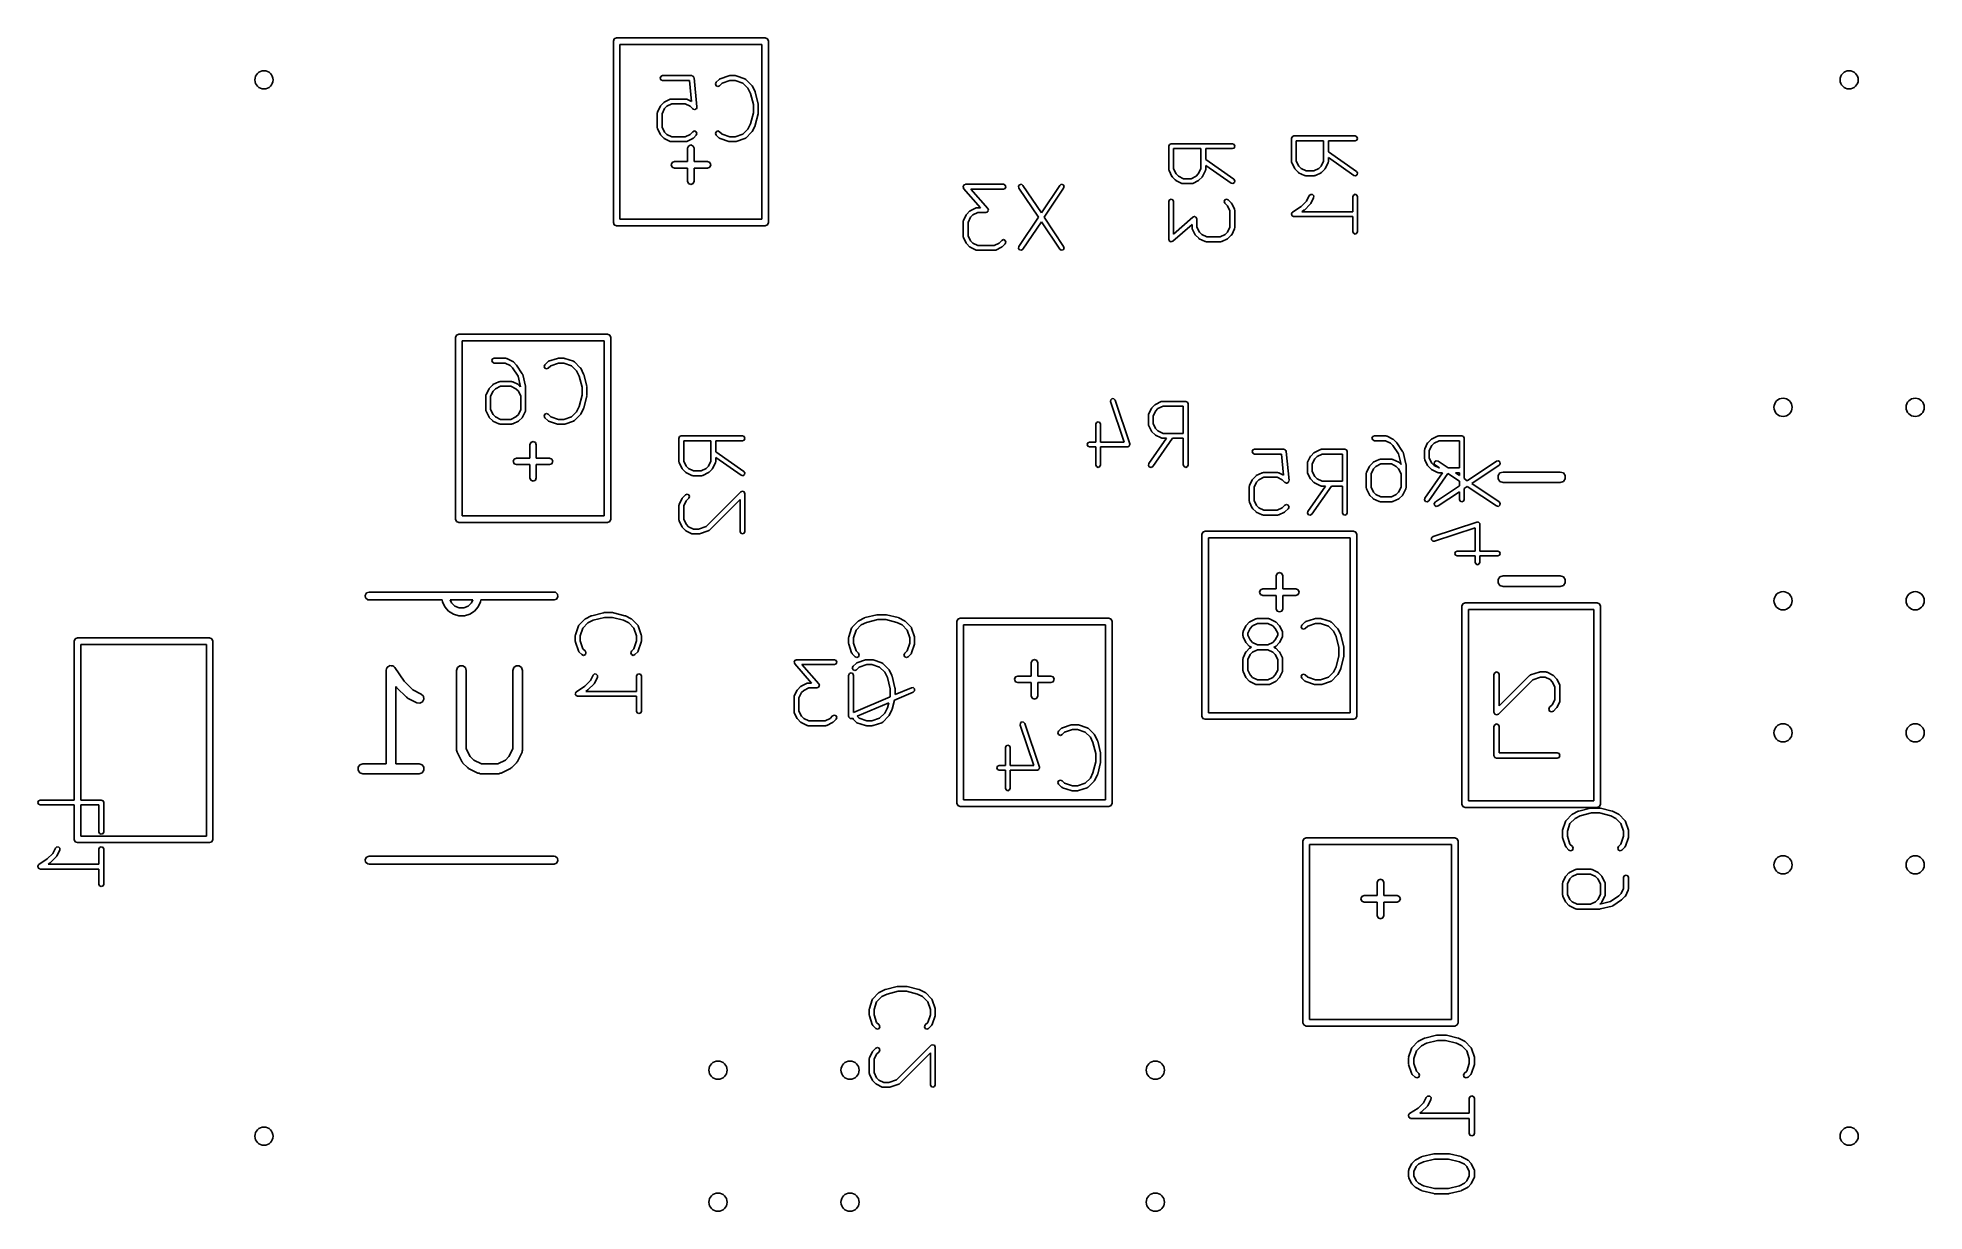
# Model space of a CAD drawing. Extents: x 5.08 to 6.5, y -4.59 to -3.7.
import ezdxf

# ---------------------------------------------------------------- set-up
doc = ezdxf.new("R2010")
doc.units = 0
doc.header["$MEASUREMENT"] = 0
doc.layers.add('BLACK', color=7, linetype='CONTINUOUS')

msp = doc.modelspace()

# ---------------------------------------------------------------- linework, layer by layer
at = {"layer": 'BLACK', "linetype": 'CONTINUOUS'}
for p, q in [((5.511, -3.7046), (5.5117, -3.7028)), ((5.511, -3.8421), (5.511, -3.7046)), ((5.5117, -3.7028), (5.5135, -3.7021)), ((5.5135, -3.7021), (5.626, -3.7021)), ((5.516, -3.7071), (5.516, -3.8396)), ((5.6235, -3.7071), (5.516, -3.7071)), ((5.6235, -3.8396), (5.6235, -3.7071)), ((5.626, -3.7021), (5.6277, -3.7028)), ((5.6277, -3.7028), (5.6285, -3.7046)), ((5.6285, -3.7046), (5.6285, -3.8421)), ((5.5464, -3.7327), (5.5469, -3.7314)), ((5.5469, -3.734), (5.5464, -3.7327)), ((5.5469, -3.7314), (5.5482, -3.7308)), ((5.5482, -3.7345), (5.5469, -3.734)), ((5.5482, -3.7308), (5.5703, -3.7308)), ((5.5686, -3.7345), (5.5482, -3.7345)), ((5.5702, -3.7504), (5.5686, -3.7345)), ((5.5703, -3.7308), (5.5709, -3.7311)), ((5.5709, -3.7311), (5.5715, -3.7312)), ((5.5715, -3.7312), (5.5715, -3.7313)), ((5.5715, -3.7313), (5.5716, -3.7314)), ((5.5716, -3.7314), (5.5718, -3.7319)), ((5.5718, -3.7319), (5.5721, -3.7325)), ((5.5721, -3.7325), (5.5743, -3.7545)), ((5.5883, -3.7371), (5.5888, -3.7358)), ((5.5888, -3.7384), (5.5883, -3.7371)), ((5.5888, -3.7358), (5.5911, -3.7336)), ((5.5901, -3.7389), (5.5888, -3.7384)), ((5.5914, -3.7384), (5.5901, -3.7389)), ((5.5911, -3.7336), (5.5914, -3.7334)), ((5.5914, -3.7334), (5.5918, -3.7331)), ((5.5933, -3.7365), (5.5914, -3.7384)), ((5.5918, -3.7331), (5.5984, -3.7309)), ((5.5993, -3.7345), (5.5933, -3.7365)), ((5.5984, -3.7309), (5.5987, -3.7309)), ((5.5987, -3.7309), (5.599, -3.7308)), ((5.599, -3.7308), (5.6034, -3.7308)), ((5.6031, -3.7345), (5.5993, -3.7345)), ((5.609, -3.7365), (5.6031, -3.7345)), ((5.6034, -3.7308), (5.6037, -3.7309)), ((5.6037, -3.7309), (5.604, -3.7309)), ((5.604, -3.7309), (5.6106, -3.7331)), ((5.6129, -3.7404), (5.609, -3.7365)), ((5.6106, -3.7331), (5.6109, -3.7334)), ((5.6109, -3.7334), (5.6113, -3.7336)), ((5.6113, -3.7336), (5.6157, -3.738)), ((5.6149, -3.7443), (5.6129, -3.7404)), ((5.6157, -3.738), (5.6158, -3.7383)), ((5.6158, -3.7383), (5.6161, -3.7385)), ((5.6161, -3.7385), (5.6183, -3.7429)), ((5.5444, -3.7583), (5.5466, -3.7539)), ((5.5466, -3.7539), (5.5468, -3.7537)), ((5.5468, -3.7537), (5.5469, -3.7534)), ((5.5469, -3.7534), (5.5491, -3.7512)), ((5.5497, -3.7558), (5.5479, -3.7596)), ((5.5491, -3.7512), (5.5494, -3.7511)), ((5.5494, -3.7511), (5.5496, -3.7509)), ((5.5496, -3.7509), (5.554, -3.7487)), ((5.5515, -3.754), (5.5497, -3.7558)), ((5.5553, -3.7522), (5.5515, -3.754)), ((5.554, -3.7487), (5.5545, -3.7486)), ((5.5545, -3.7486), (5.5549, -3.7485)), ((5.5549, -3.7485), (5.5659, -3.7485)), ((5.5654, -3.7522), (5.5553, -3.7522)), ((5.5692, -3.754), (5.5654, -3.7522)), ((5.5659, -3.7485), (5.5663, -3.7486)), ((5.5663, -3.7486), (5.5667, -3.7487)), ((5.5667, -3.7487), (5.5702, -3.7504)), ((5.5712, -3.756), (5.5692, -3.754)), ((5.5739, -3.7559), (5.5738, -3.7559)), ((5.5738, -3.7559), (5.5738, -3.756)), ((5.5741, -3.7553), (5.5739, -3.7559)), ((5.5743, -3.7547), (5.5741, -3.7553)), ((5.5743, -3.7545), (5.5743, -3.7546)), ((5.5743, -3.7546), (5.5743, -3.7547)), ((5.617, -3.7527), (5.6149, -3.7443)), ((5.617, -3.7589), (5.617, -3.7527)), ((5.6183, -3.7429), (5.6183, -3.7431)), ((5.6183, -3.7431), (5.6184, -3.7433)), ((5.6184, -3.7433), (5.6206, -3.7521)), ((5.6206, -3.7521), (5.6206, -3.7523)), ((5.6206, -3.7523), (5.6207, -3.7525)), ((5.6207, -3.7525), (5.6207, -3.7591)), ((5.5442, -3.7591), (5.5444, -3.7587)), ((5.5442, -3.7702), (5.5442, -3.7591)), ((5.5444, -3.7706), (5.5442, -3.7702)), ((5.5444, -3.7587), (5.5444, -3.7583)), ((5.5479, -3.7596), (5.5479, -3.7697)), ((5.5479, -3.7697), (5.5497, -3.7735)), ((5.5713, -3.7561), (5.5712, -3.756)), ((5.5719, -3.7563), (5.5713, -3.7561)), ((5.5713, -3.7561), (5.5713, -3.7561)), ((5.5725, -3.7566), (5.5719, -3.7563)), ((5.5726, -3.7565), (5.5725, -3.7566)), ((5.5727, -3.7566), (5.5726, -3.7565)), ((5.5732, -3.7563), (5.5727, -3.7566)), ((5.5738, -3.756), (5.5732, -3.7563)), ((5.6129, -3.7713), (5.6149, -3.7673)), ((5.6149, -3.7673), (5.617, -3.7589)), ((5.6183, -3.7688), (5.6161, -3.7732)), ((5.6184, -3.7684), (5.6183, -3.7686)), ((5.6183, -3.7686), (5.6183, -3.7688)), ((5.6206, -3.7596), (5.6184, -3.7684)), ((5.6207, -3.7591), (5.6206, -3.7594)), ((5.6206, -3.7594), (5.6206, -3.7596)), ((5.5444, -3.771), (5.5444, -3.7706)), ((5.5466, -3.7754), (5.5444, -3.771)), ((5.5468, -3.7756), (5.5466, -3.7754)), ((5.5469, -3.7759), (5.5468, -3.7756)), ((5.5491, -3.7781), (5.5469, -3.7759)), ((5.5494, -3.7782), (5.5491, -3.7781)), ((5.5496, -3.7784), (5.5494, -3.7782)), ((5.554, -3.7806), (5.5496, -3.7784)), ((5.5497, -3.7735), (5.5515, -3.7753)), ((5.5515, -3.7753), (5.5553, -3.7771)), ((5.5545, -3.7807), (5.554, -3.7806)), ((5.5549, -3.7808), (5.5545, -3.7807)), ((5.5659, -3.7808), (5.5549, -3.7808)), ((5.5553, -3.7771), (5.5654, -3.7771)), ((5.5654, -3.7771), (5.5692, -3.7753)), ((5.5663, -3.7807), (5.5659, -3.7808)), ((5.5667, -3.7806), (5.5663, -3.7807)), ((5.5711, -3.7784), (5.5667, -3.7806)), ((5.5672, -3.7858), (5.568, -3.7841)), ((5.568, -3.7841), (5.5697, -3.7833)), ((5.5692, -3.7753), (5.5712, -3.7733)), ((5.5697, -3.7833), (5.5715, -3.7841)), ((5.5713, -3.7782), (5.5711, -3.7784)), ((5.5712, -3.7733), (5.5725, -3.7727)), ((5.5716, -3.7781), (5.5713, -3.7782)), ((5.5715, -3.7841), (5.5722, -3.7858)), ((5.5738, -3.7759), (5.5716, -3.7781)), ((5.5725, -3.7727), (5.5738, -3.7733)), ((5.5738, -3.7733), (5.5743, -3.7746)), ((5.5743, -3.7746), (5.5738, -3.7759)), ((5.5883, -3.7746), (5.5888, -3.7733)), ((5.5888, -3.7759), (5.5883, -3.7746)), ((5.5888, -3.7733), (5.5901, -3.7727)), ((5.5911, -3.7781), (5.5888, -3.7759)), ((5.5901, -3.7727), (5.5914, -3.7733)), ((5.5914, -3.7782), (5.5911, -3.7781)), ((5.5914, -3.7733), (5.5933, -3.7752)), ((5.5918, -3.7785), (5.5914, -3.7782)), ((5.5984, -3.7807), (5.5918, -3.7785)), ((5.5933, -3.7752), (5.5993, -3.7771)), ((5.5987, -3.7807), (5.5984, -3.7807)), ((5.599, -3.7808), (5.5987, -3.7807)), ((5.6034, -3.7808), (5.599, -3.7808)), ((5.5993, -3.7771), (5.6031, -3.7771)), ((5.6031, -3.7771), (5.609, -3.7752)), ((5.6037, -3.7807), (5.6034, -3.7808)), ((5.604, -3.7807), (5.6037, -3.7807)), ((5.6106, -3.7785), (5.604, -3.7807)), ((5.609, -3.7752), (5.6129, -3.7713)), ((5.6109, -3.7782), (5.6106, -3.7785)), ((5.6113, -3.7781), (5.6109, -3.7782)), ((5.6157, -3.7737), (5.6113, -3.7781)), ((5.6158, -3.7734), (5.6157, -3.7737)), ((5.6161, -3.7732), (5.6158, -3.7734)), ((5.9315, -3.7843), (5.932, -3.783)), ((5.9315, -3.8019), (5.9315, -3.7843)), ((5.932, -3.783), (5.9333, -3.7824)), ((5.9333, -3.7824), (5.9796, -3.7824)), ((5.9796, -3.7824), (5.9809, -3.783)), ((5.9809, -3.783), (5.9815, -3.7843)), ((5.9815, -3.7843), (5.9809, -3.7856)), ((6.0244, -3.7784), (6.0249, -3.7771)), ((6.0244, -3.796), (6.0244, -3.7784)), ((6.0249, -3.7771), (6.0262, -3.7765)), ((6.0262, -3.7765), (6.0725, -3.7765)), ((6.0486, -3.7802), (6.028, -3.7802)), ((6.028, -3.7802), (6.028, -3.7956)), ((6.0486, -3.7956), (6.0486, -3.7802)), ((6.0725, -3.7802), (6.0523, -3.7802)), ((6.0523, -3.7802), (6.0523, -3.7884)), ((6.0725, -3.7765), (6.0738, -3.7771)), ((6.0738, -3.7797), (6.0725, -3.7802)), ((6.0738, -3.7771), (6.0744, -3.7784)), ((6.0744, -3.7784), (6.0738, -3.7797)), ((5.5547, -3.7983), (5.5555, -3.7966)), ((5.5555, -3.8001), (5.5547, -3.7983)), ((5.5555, -3.7966), (5.5572, -3.7958)), ((5.5572, -3.7958), (5.5672, -3.7958)), ((5.5672, -3.7958), (5.5672, -3.7858)), ((5.5722, -3.7858), (5.5722, -3.7958)), ((5.5722, -3.7958), (5.5822, -3.7958)), ((5.5822, -3.7958), (5.584, -3.7966)), ((5.584, -3.7966), (5.5847, -3.7983)), ((5.5847, -3.7983), (5.584, -3.8001)), ((5.9557, -3.7861), (5.9351, -3.7861)), ((5.9351, -3.7861), (5.9351, -3.8015)), ((5.9557, -3.8015), (5.9557, -3.7861)), ((5.9796, -3.7861), (5.9594, -3.7861)), ((5.9594, -3.7861), (5.9594, -3.7943)), ((5.9594, -3.7943), (5.9807, -3.8092)), ((5.9786, -3.8122), (5.9594, -3.7988)), ((5.9594, -3.7988), (5.9594, -3.8019)), ((5.9809, -3.7856), (5.9796, -3.7861)), ((6.0245, -3.7964), (6.0244, -3.796)), ((6.0246, -3.7968), (6.0245, -3.7964)), ((6.0268, -3.8012), (6.0246, -3.7968)), ((6.028, -3.7956), (6.0299, -3.7993)), ((6.0468, -3.7993), (6.0486, -3.7956)), ((6.0521, -3.7968), (6.0499, -3.8012)), ((6.0523, -3.796), (6.0521, -3.7964)), ((6.0521, -3.7964), (6.0521, -3.7968)), ((6.0523, -3.7884), (6.0736, -3.8033)), ((6.0715, -3.8063), (6.0523, -3.7929)), ((6.0523, -3.7929), (6.0523, -3.796)), ((5.5572, -3.8008), (5.5555, -3.8001)), ((5.5672, -3.8008), (5.5572, -3.8008)), ((5.5672, -3.8108), (5.5672, -3.8008)), ((5.568, -3.8126), (5.5672, -3.8108)), ((5.5697, -3.8133), (5.568, -3.8126)), ((5.5715, -3.8126), (5.5697, -3.8133)), ((5.5722, -3.8108), (5.5715, -3.8126)), ((5.5822, -3.8008), (5.5722, -3.8008)), ((5.5722, -3.8008), (5.5722, -3.8108)), ((5.584, -3.8001), (5.5822, -3.8008)), ((5.777, -3.8134), (5.7776, -3.8131)), ((5.7776, -3.8131), (5.8063, -3.8131)), ((5.8063, -3.8131), (5.8076, -3.8137)), ((5.9316, -3.8023), (5.9315, -3.8019)), ((5.9317, -3.8027), (5.9316, -3.8023)), ((5.9339, -3.8071), (5.9317, -3.8027)), ((5.9341, -3.8073), (5.9339, -3.8071)), ((5.9342, -3.8076), (5.9341, -3.8073)), ((5.9364, -3.8098), (5.9342, -3.8076)), ((5.9351, -3.8015), (5.937, -3.8052)), ((5.9367, -3.8099), (5.9364, -3.8098)), ((5.9369, -3.8102), (5.9367, -3.8099)), ((5.9413, -3.8124), (5.9369, -3.8102)), ((5.937, -3.8052), (5.9388, -3.807)), ((5.9388, -3.807), (5.9426, -3.8089)), ((5.9417, -3.8124), (5.9413, -3.8124)), ((5.9421, -3.8126), (5.9417, -3.8124)), ((5.9487, -3.8126), (5.9421, -3.8126)), ((5.9426, -3.8089), (5.9483, -3.8089)), ((5.9483, -3.8089), (5.9521, -3.807)), ((5.9491, -3.8124), (5.9487, -3.8126)), ((5.9496, -3.8124), (5.9491, -3.8124)), ((5.954, -3.8102), (5.9496, -3.8124)), ((5.9521, -3.807), (5.9538, -3.8052)), ((5.9538, -3.8052), (5.9557, -3.8015)), ((5.9542, -3.8099), (5.954, -3.8102)), ((5.9544, -3.8098), (5.9542, -3.8099)), ((5.9567, -3.8076), (5.9544, -3.8098)), ((5.9568, -3.8073), (5.9567, -3.8076)), ((5.957, -3.8071), (5.9568, -3.8073)), ((5.9592, -3.8027), (5.957, -3.8071)), ((5.9594, -3.8019), (5.9592, -3.8023)), ((5.9592, -3.8023), (5.9592, -3.8027)), ((5.9799, -3.8125), (5.9786, -3.8122)), ((5.9811, -3.8118), (5.9799, -3.8125)), ((5.9807, -3.8092), (5.9814, -3.8104)), ((5.9814, -3.8104), (5.9811, -3.8118)), ((6.027, -3.8014), (6.0268, -3.8012)), ((6.0271, -3.8017), (6.027, -3.8014)), ((6.0293, -3.8039), (6.0271, -3.8017)), ((6.0296, -3.804), (6.0293, -3.8039)), ((6.0298, -3.8043), (6.0296, -3.804)), ((6.0342, -3.8065), (6.0298, -3.8043)), ((6.0299, -3.7993), (6.0317, -3.8011)), ((6.0317, -3.8011), (6.0355, -3.803)), ((6.0346, -3.8065), (6.0342, -3.8065)), ((6.035, -3.8067), (6.0346, -3.8065)), ((6.0416, -3.8067), (6.035, -3.8067)), ((6.0355, -3.803), (6.0412, -3.803)), ((6.0412, -3.803), (6.045, -3.8011)), ((6.042, -3.8065), (6.0416, -3.8067)), ((6.0425, -3.8065), (6.042, -3.8065)), ((6.0469, -3.8043), (6.0425, -3.8065)), ((6.045, -3.8011), (6.0468, -3.7993)), ((6.0471, -3.804), (6.0469, -3.8043)), ((6.0474, -3.8039), (6.0471, -3.804)), ((6.0496, -3.8017), (6.0474, -3.8039)), ((6.0497, -3.8014), (6.0496, -3.8017)), ((6.0499, -3.8012), (6.0497, -3.8014)), ((6.0728, -3.8066), (6.0715, -3.8063)), ((6.074, -3.8059), (6.0728, -3.8066)), ((6.0736, -3.8033), (6.0743, -3.8045)), ((6.0743, -3.8045), (6.074, -3.8059)), ((5.7758, -3.8148), (5.7761, -3.8142)), ((5.7758, -3.8149), (5.7758, -3.8148)), ((5.7758, -3.815), (5.7758, -3.8149)), ((5.776, -3.8155), (5.7758, -3.815)), ((5.7762, -3.8162), (5.776, -3.8155)), ((5.7761, -3.8142), (5.7763, -3.8137)), ((5.789, -3.8308), (5.7762, -3.8162)), ((5.7763, -3.8137), (5.7764, -3.8136)), ((5.7764, -3.8136), (5.777, -3.8134)), ((5.7764, -3.8136), (5.7764, -3.8136)), ((5.8063, -3.8168), (5.7817, -3.8168)), ((5.7817, -3.8168), (5.7945, -3.8314)), ((5.8076, -3.8163), (5.8063, -3.8168)), ((5.8076, -3.8137), (5.8081, -3.815)), ((5.8081, -3.815), (5.8076, -3.8163)), ((5.8177, -3.8146), (5.8185, -3.8134)), ((5.818, -3.816), (5.8177, -3.8146)), ((5.8328, -3.8381), (5.818, -3.816)), ((5.8185, -3.8134), (5.8199, -3.8131)), ((5.8199, -3.8131), (5.8211, -3.8139)), ((5.8211, -3.8139), (5.835, -3.8348)), ((5.835, -3.8348), (5.8489, -3.8139)), ((5.8519, -3.816), (5.8372, -3.8381)), ((5.8489, -3.8139), (5.8501, -3.8131)), ((5.8501, -3.8131), (5.8514, -3.8134)), ((5.8514, -3.8134), (5.8522, -3.8146)), ((5.8522, -3.8146), (5.8519, -3.816)), ((5.9315, -3.8262), (5.932, -3.8249)), ((5.9315, -3.8548), (5.9315, -3.8262)), ((5.932, -3.8249), (5.9333, -3.8243)), ((5.9333, -3.8243), (5.9346, -3.8249)), ((5.9346, -3.8249), (5.9351, -3.8262)), ((5.9351, -3.8262), (5.9351, -3.8508)), ((5.9734, -3.8262), (5.9739, -3.8249)), ((5.9739, -3.8275), (5.9734, -3.8262)), ((5.9739, -3.8249), (5.9752, -3.8243)), ((5.9752, -3.8243), (5.9765, -3.8249)), ((5.9765, -3.8249), (5.9787, -3.8271)), ((5.9787, -3.8271), (5.9788, -3.8274)), ((5.9788, -3.8274), (5.9791, -3.8276)), ((6.0317, -3.8299), (6.0357, -3.8258)), ((6.0357, -3.8258), (6.0378, -3.8216)), ((6.0378, -3.8216), (6.0389, -3.8207)), ((6.0389, -3.8207), (6.0403, -3.8208)), ((6.0411, -3.8233), (6.0389, -3.8277)), ((6.0403, -3.8208), (6.0412, -3.8219)), ((6.0412, -3.8219), (6.0411, -3.8233)), ((6.0707, -3.8225), (6.0712, -3.8212)), ((6.0707, -3.8339), (6.0707, -3.8225)), ((6.0712, -3.8212), (6.0725, -3.8206)), ((6.0725, -3.8206), (6.0738, -3.8212)), ((6.0738, -3.8212), (6.0744, -3.8225)), ((6.0744, -3.8225), (6.0744, -3.8489)), ((5.516, -3.8396), (5.6235, -3.8396)), ((5.7758, -3.8414), (5.7759, -3.841)), ((5.7758, -3.8524), (5.7758, -3.8414)), ((5.7759, -3.841), (5.776, -3.8406)), ((5.776, -3.8406), (5.7782, -3.8362)), ((5.7782, -3.8362), (5.7784, -3.836)), ((5.7784, -3.836), (5.7785, -3.8357)), ((5.7785, -3.8357), (5.7807, -3.8335)), ((5.7813, -3.8381), (5.7795, -3.8419)), ((5.7807, -3.8335), (5.781, -3.8334)), ((5.781, -3.8334), (5.7812, -3.8332)), ((5.7812, -3.8332), (5.7856, -3.831)), ((5.7831, -3.8363), (5.7813, -3.8381)), ((5.7869, -3.8344), (5.7831, -3.8363)), ((5.7856, -3.831), (5.7861, -3.8309)), ((5.7861, -3.8309), (5.7864, -3.8308)), ((5.7864, -3.8308), (5.789, -3.8308)), ((5.7931, -3.8344), (5.7869, -3.8344)), ((5.7937, -3.8342), (5.7931, -3.8344)), ((5.7943, -3.834), (5.7937, -3.8342)), ((5.7944, -3.8339), (5.7943, -3.8339)), ((5.7943, -3.8339), (5.7943, -3.834)), ((5.7946, -3.8333), (5.7944, -3.8339)), ((5.7945, -3.8314), (5.7947, -3.832)), ((5.7949, -3.8327), (5.7946, -3.8333)), ((5.7947, -3.832), (5.7949, -3.8326)), ((5.7949, -3.8326), (5.7949, -3.8327)), ((5.7949, -3.8327), (5.7949, -3.8327)), ((5.818, -3.8603), (5.8328, -3.8381)), ((5.835, -3.8414), (5.8211, -3.8623)), ((5.8489, -3.8623), (5.835, -3.8414)), ((5.8372, -3.8381), (5.8519, -3.8603)), ((5.9351, -3.8508), (5.9497, -3.838)), ((5.9497, -3.838), (5.9503, -3.8378)), ((5.9503, -3.8378), (5.9509, -3.8376)), ((5.9509, -3.8376), (5.951, -3.8376)), ((5.951, -3.8376), (5.9511, -3.8376)), ((5.9511, -3.8376), (5.9516, -3.8379)), ((5.9516, -3.8379), (5.9522, -3.8381)), ((5.9522, -3.8381), (5.9523, -3.8382)), ((5.9523, -3.8382), (5.9523, -3.8382)), ((5.9523, -3.8382), (5.9525, -3.8388)), ((5.9525, -3.8388), (5.9528, -3.8394)), ((5.9528, -3.8394), (5.9528, -3.8456)), ((5.9759, -3.8295), (5.9739, -3.8275)), ((5.9778, -3.8332), (5.9759, -3.8295)), ((5.9778, -3.8456), (5.9778, -3.8332)), ((5.9791, -3.8276), (5.9813, -3.832)), ((5.9813, -3.832), (5.9813, -3.8324)), ((5.9813, -3.8324), (5.9815, -3.8328)), ((5.9815, -3.8328), (5.9815, -3.846)), ((6.0244, -3.8353), (6.0247, -3.8349)), ((6.0244, -3.8355), (6.0244, -3.8353)), ((6.0244, -3.8357), (6.0244, -3.8355)), ((6.0246, -3.8362), (6.0244, -3.8357)), ((6.0247, -3.8367), (6.0246, -3.8362)), ((6.0247, -3.8349), (6.0249, -3.8344)), ((6.0248, -3.8368), (6.0247, -3.8367)), ((6.0249, -3.837), (6.0248, -3.8368)), ((6.0249, -3.8344), (6.0251, -3.8343)), ((6.0254, -3.8372), (6.0249, -3.837)), ((6.0251, -3.8343), (6.0252, -3.8342)), ((6.0252, -3.8342), (6.0317, -3.8299)), ((6.0258, -3.8375), (6.0254, -3.8372)), ((6.026, -3.8375), (6.0258, -3.8375)), ((6.0262, -3.8375), (6.026, -3.8375)), ((6.0707, -3.8375), (6.0262, -3.8375)), ((6.0338, -3.8328), (6.0323, -3.8339)), ((6.0323, -3.8339), (6.0707, -3.8339)), ((6.034, -3.8327), (6.0338, -3.8328)), ((6.0341, -3.8326), (6.034, -3.8327)), ((6.0385, -3.8282), (6.0341, -3.8326)), ((6.0387, -3.8279), (6.0385, -3.8282)), ((6.0389, -3.8277), (6.0387, -3.8279)), ((6.0707, -3.8489), (6.0707, -3.8375)), ((5.5117, -3.8438), (5.511, -3.8421)), ((5.5135, -3.8446), (5.5117, -3.8438)), ((5.626, -3.8446), (5.5135, -3.8446)), ((5.6277, -3.8438), (5.626, -3.8446)), ((5.6285, -3.8421), (5.6277, -3.8438)), ((5.7759, -3.8528), (5.7758, -3.8524)), ((5.776, -3.8533), (5.7759, -3.8528)), ((5.7782, -3.8577), (5.776, -3.8533)), ((5.7795, -3.8419), (5.7795, -3.852)), ((5.7795, -3.852), (5.7813, -3.8558)), ((5.7813, -3.8558), (5.7831, -3.8576)), ((5.803, -3.8576), (5.805, -3.8556)), ((5.805, -3.8556), (5.8063, -3.855)), ((5.8063, -3.855), (5.8076, -3.8556)), ((5.8076, -3.8556), (5.8081, -3.8569)), ((5.9317, -3.8554), (5.9315, -3.8548)), ((5.9319, -3.8561), (5.9317, -3.8554)), ((5.9491, -3.8435), (5.9345, -3.8562)), ((5.9491, -3.846), (5.9491, -3.8435)), ((5.9493, -3.8464), (5.9491, -3.846)), ((5.9493, -3.8468), (5.9493, -3.8464)), ((5.9515, -3.8513), (5.9493, -3.8468)), ((5.9517, -3.8515), (5.9515, -3.8513)), ((5.9518, -3.8517), (5.9517, -3.8515)), ((5.9541, -3.8539), (5.9518, -3.8517)), ((5.9528, -3.8456), (5.9547, -3.8493)), ((5.9543, -3.8541), (5.9541, -3.8539)), ((5.9545, -3.8543), (5.9543, -3.8541)), ((5.9589, -3.8565), (5.9545, -3.8543)), ((5.9547, -3.8493), (5.9564, -3.8511)), ((5.9564, -3.8511), (5.9602, -3.853)), ((5.9602, -3.853), (5.9704, -3.853)), ((5.9704, -3.853), (5.9741, -3.8511)), ((5.976, -3.8543), (5.9716, -3.8565)), ((5.9741, -3.8511), (5.9759, -3.8493)), ((5.9759, -3.8493), (5.9778, -3.8456)), ((5.9762, -3.8541), (5.976, -3.8543)), ((5.9765, -3.8539), (5.9762, -3.8541)), ((5.9787, -3.8517), (5.9765, -3.8539)), ((5.9788, -3.8515), (5.9787, -3.8517)), ((5.9791, -3.8513), (5.9788, -3.8515)), ((5.9813, -3.8468), (5.9791, -3.8513)), ((5.9815, -3.846), (5.9813, -3.8464)), ((5.9813, -3.8464), (5.9813, -3.8468)), ((6.0712, -3.8502), (6.0707, -3.8489)), ((6.0725, -3.8508), (6.0712, -3.8502)), ((6.0738, -3.8502), (6.0725, -3.8508)), ((6.0744, -3.8489), (6.0738, -3.8502)), ((5.7784, -3.8579), (5.7782, -3.8577)), ((5.7785, -3.8582), (5.7784, -3.8579)), ((5.7807, -3.8604), (5.7785, -3.8582)), ((5.781, -3.8605), (5.7807, -3.8604)), ((5.7812, -3.8607), (5.781, -3.8605)), ((5.7856, -3.8629), (5.7812, -3.8607)), ((5.7831, -3.8576), (5.7869, -3.8594)), ((5.7861, -3.8629), (5.7856, -3.8629)), ((5.7864, -3.8631), (5.7861, -3.8629)), ((5.7997, -3.8631), (5.7864, -3.8631)), ((5.7869, -3.8594), (5.7992, -3.8594)), ((5.7992, -3.8594), (5.803, -3.8576)), ((5.8001, -3.8629), (5.7997, -3.8631)), ((5.8005, -3.8629), (5.8001, -3.8629)), ((5.8049, -3.8607), (5.8005, -3.8629)), ((5.8051, -3.8605), (5.8049, -3.8607)), ((5.8054, -3.8604), (5.8051, -3.8605)), ((5.8076, -3.8582), (5.8054, -3.8604)), ((5.8081, -3.8569), (5.8076, -3.8582)), ((5.8177, -3.8616), (5.818, -3.8603)), ((5.8185, -3.8628), (5.8177, -3.8616)), ((5.8199, -3.8631), (5.8185, -3.8628)), ((5.8211, -3.8623), (5.8199, -3.8631)), ((5.8501, -3.8631), (5.8489, -3.8623)), ((5.8514, -3.8628), (5.8501, -3.8631)), ((5.8522, -3.8616), (5.8514, -3.8628)), ((5.8519, -3.8603), (5.8522, -3.8616)), ((5.932, -3.8561), (5.9319, -3.8561)), ((5.9326, -3.8564), (5.932, -3.8561)), ((5.932, -3.8561), (5.932, -3.8561)), ((5.9332, -3.8567), (5.9326, -3.8564)), ((5.9333, -3.8567), (5.9332, -3.8567)), ((5.9332, -3.8567), (5.9332, -3.8567)), ((5.9339, -3.8564), (5.9333, -3.8567)), ((5.9345, -3.8562), (5.9339, -3.8564)), ((5.9594, -3.8565), (5.9589, -3.8565)), ((5.9598, -3.8567), (5.9594, -3.8565)), ((5.9708, -3.8567), (5.9598, -3.8567)), ((5.9712, -3.8565), (5.9708, -3.8567)), ((5.9716, -3.8565), (5.9712, -3.8565)), ((5.3922, -3.9274), (5.394, -3.9267)), ((5.394, -3.9267), (5.5065, -3.9267)), ((5.5065, -3.9267), (5.5083, -3.9274)), ((5.3915, -3.9292), (5.3922, -3.9274)), ((5.3915, -4.0667), (5.3915, -3.9292)), ((5.3965, -3.9317), (5.3965, -4.0642)), ((5.504, -3.9317), (5.3965, -3.9317)), ((5.504, -4.0642), (5.504, -3.9317)), ((5.5083, -3.9274), (5.509, -3.9292)), ((5.509, -3.9292), (5.509, -4.0667)), ((5.4189, -3.9466), (5.4194, -3.9453)), ((5.4194, -3.9479), (5.4189, -3.9466)), ((5.4194, -3.9453), (5.4207, -3.9448)), ((5.4207, -3.9485), (5.4194, -3.9479)), ((5.4207, -3.9448), (5.4295, -3.9448)), ((5.4291, -3.9485), (5.4207, -3.9485)), ((5.4329, -3.9504), (5.4291, -3.9485)), ((5.4295, -3.9448), (5.4299, -3.945)), ((5.4299, -3.945), (5.4304, -3.945)), ((5.4304, -3.945), (5.4348, -3.9472)), ((5.4347, -3.9522), (5.4329, -3.9504)), ((5.4389, -3.9584), (5.4347, -3.9522)), ((5.4348, -3.9472), (5.435, -3.9474)), ((5.435, -3.9474), (5.4353, -3.9475)), ((5.4353, -3.9475), (5.4375, -3.9498)), ((5.4375, -3.9498), (5.4375, -3.9499)), ((5.4375, -3.9499), (5.4377, -3.95)), ((5.4377, -3.95), (5.4421, -3.9567)), ((5.4586, -3.9511), (5.4591, -3.9498)), ((5.4591, -3.9524), (5.4586, -3.9511)), ((5.4591, -3.9498), (5.4613, -3.9475)), ((5.4604, -3.9529), (5.4591, -3.9524)), ((5.4617, -3.9524), (5.4604, -3.9529)), ((5.4613, -3.9475), (5.4617, -3.9474)), ((5.4617, -3.9474), (5.462, -3.9471)), ((5.4636, -3.9505), (5.4617, -3.9524)), ((5.462, -3.9471), (5.4687, -3.9449)), ((5.4695, -3.9485), (5.4636, -3.9505)), ((5.4687, -3.9449), (5.469, -3.9449)), ((5.469, -3.9449), (5.4692, -3.9448)), ((5.4692, -3.9448), (5.4737, -3.9448)), ((5.4734, -3.9485), (5.4695, -3.9485)), ((5.4793, -3.9505), (5.4734, -3.9485)), ((5.4737, -3.9448), (5.4739, -3.9449)), ((5.4739, -3.9449), (5.4742, -3.9449)), ((5.4742, -3.9449), (5.4809, -3.9471)), ((5.4832, -3.9544), (5.4793, -3.9505)), ((5.4809, -3.9471), (5.4812, -3.9474)), ((5.4812, -3.9474), (5.4816, -3.9475)), ((5.4816, -3.9475), (5.486, -3.952)), ((5.4852, -3.9583), (5.4832, -3.9544)), ((5.486, -3.952), (5.4861, -3.9522)), ((5.4861, -3.9522), (5.4863, -3.9524)), ((5.4863, -3.9524), (5.4885, -3.9568)), ((5.4147, -3.9723), (5.4169, -3.9679)), ((5.4169, -3.9679), (5.4171, -3.9677)), ((5.4171, -3.9677), (5.4172, -3.9674)), ((5.4172, -3.9674), (5.4194, -3.9652)), ((5.42, -3.9698), (5.4181, -3.9735)), ((5.4194, -3.9652), (5.4197, -3.9651)), ((5.4197, -3.9651), (5.4199, -3.9648)), ((5.4199, -3.9648), (5.4243, -3.9626)), ((5.4218, -3.968), (5.42, -3.9698)), ((5.4256, -3.9661), (5.4218, -3.968)), ((5.4243, -3.9626), (5.4247, -3.9626)), ((5.4247, -3.9626), (5.4251, -3.9624)), ((5.4251, -3.9624), (5.434, -3.9624)), ((5.4335, -3.9661), (5.4256, -3.9661)), ((5.4373, -3.968), (5.4335, -3.9661)), ((5.434, -3.9624), (5.4343, -3.9626)), ((5.4343, -3.9626), (5.4348, -3.9626)), ((5.4348, -3.9626), (5.4392, -3.9648)), ((5.4391, -3.9698), (5.4373, -3.968)), ((5.4408, -3.9664), (5.4389, -3.9584)), ((5.4409, -3.9735), (5.4391, -3.9698)), ((5.4392, -3.9648), (5.4394, -3.9651)), ((5.4394, -3.9651), (5.4397, -3.9652)), ((5.4397, -3.9652), (5.4408, -3.9664)), ((5.4421, -3.9567), (5.4422, -3.957)), ((5.4422, -3.957), (5.4424, -3.9572)), ((5.4424, -3.9572), (5.4446, -3.966)), ((5.4446, -3.966), (5.4445, -3.9663)), ((5.4445, -3.9663), (5.4446, -3.9665)), ((5.4446, -3.9665), (5.4446, -3.9841)), ((5.4873, -3.9667), (5.4852, -3.9583)), ((5.4873, -3.9729), (5.4873, -3.9667)), ((5.4885, -3.9568), (5.4886, -3.9571)), ((5.4886, -3.9571), (5.4887, -3.9572)), ((5.4887, -3.9572), (5.4909, -3.966)), ((5.4909, -3.966), (5.4908, -3.9663)), ((5.4908, -3.9663), (5.4909, -3.9665)), ((5.4909, -3.9665), (5.4909, -3.9731)), ((5.4145, -3.9731), (5.4146, -3.9727)), ((5.4145, -3.9841), (5.4145, -3.9731)), ((5.4146, -3.9845), (5.4145, -3.9841)), ((5.4146, -3.9727), (5.4147, -3.9723)), ((5.4181, -3.9735), (5.4181, -3.9837)), ((5.4181, -3.9837), (5.42, -3.9875)), ((5.4391, -3.9875), (5.4409, -3.9837)), ((5.4409, -3.9837), (5.4409, -3.9735)), ((5.4446, -3.9841), (5.4445, -3.9845)), ((5.4832, -3.9853), (5.4852, -3.9813)), ((5.4852, -3.9813), (5.4873, -3.9729)), ((5.4885, -3.9828), (5.4863, -3.9872)), ((5.4886, -3.9825), (5.4885, -3.9828)), ((5.4887, -3.9824), (5.4886, -3.9825)), ((5.4909, -3.9736), (5.4887, -3.9824)), ((5.4909, -3.9731), (5.4908, -3.9733)), ((5.4908, -3.9733), (5.4909, -3.9736)), ((5.8874, -3.9777), (5.8875, -3.9763)), ((5.8976, -4.0084), (5.8874, -3.9777)), ((5.8875, -3.9763), (5.8885, -3.9754)), ((5.8885, -3.9754), (5.89, -3.9755)), ((5.89, -3.9755), (5.8909, -3.9765)), ((5.8909, -3.9765), (5.9019, -4.0096)), ((5.9162, -3.9873), (5.9184, -3.9829)), ((5.9184, -3.9829), (5.9186, -3.9827)), ((5.9186, -3.9827), (5.9187, -3.9824)), ((5.9187, -3.9824), (5.9209, -3.9802)), ((5.9209, -3.9802), (5.9212, -3.9801)), ((5.9212, -3.9801), (5.9214, -3.9799)), ((5.9214, -3.9799), (5.9258, -3.9777)), ((5.9233, -3.983), (5.9215, -3.9848)), ((5.9271, -3.9812), (5.9233, -3.983)), ((5.9258, -3.9777), (5.9262, -3.9776)), ((5.9262, -3.9776), (5.9266, -3.9775)), ((5.9266, -3.9775), (5.9443, -3.9775)), ((5.9424, -3.9812), (5.9271, -3.9812)), ((5.9424, -4.0017), (5.9424, -3.9812)), ((5.9443, -3.9775), (5.9456, -3.978)), ((5.9456, -3.978), (5.9461, -3.9793)), ((5.9461, -3.9793), (5.9461, -4.0256)), ((5.4147, -3.985), (5.4146, -3.9845)), ((5.4169, -3.9894), (5.4147, -3.985)), ((5.4171, -3.9896), (5.4169, -3.9894)), ((5.4172, -3.9899), (5.4171, -3.9896)), ((5.4194, -3.9921), (5.4172, -3.9899)), ((5.4197, -3.9922), (5.4194, -3.9921)), ((5.4199, -3.9924), (5.4197, -3.9922)), ((5.4243, -3.9946), (5.4199, -3.9924)), ((5.42, -3.9875), (5.4218, -3.9892)), ((5.4218, -3.9892), (5.4256, -3.9911)), ((5.4247, -3.9946), (5.4243, -3.9946)), ((5.4251, -3.9948), (5.4247, -3.9946)), ((5.434, -3.9948), (5.4251, -3.9948)), ((5.4256, -3.9911), (5.4335, -3.9911)), ((5.4335, -3.9911), (5.4373, -3.9892)), ((5.4343, -3.9946), (5.434, -3.9948)), ((5.4348, -3.9946), (5.4343, -3.9946)), ((5.4392, -3.9924), (5.4348, -3.9946)), ((5.4373, -3.9892), (5.4391, -3.9875)), ((5.4394, -3.9922), (5.4392, -3.9924)), ((5.4397, -3.9921), (5.4394, -3.9922)), ((5.4419, -3.9899), (5.4397, -3.9921)), ((5.442, -3.9896), (5.4419, -3.9899)), ((5.4422, -3.9894), (5.442, -3.9896)), ((5.4444, -3.985), (5.4422, -3.9894)), ((5.4445, -3.9845), (5.4444, -3.985)), ((5.4586, -3.9886), (5.4591, -3.9873)), ((5.4591, -3.9899), (5.4586, -3.9886)), ((5.4591, -3.9873), (5.4604, -3.9867)), ((5.4613, -3.9921), (5.4591, -3.9899)), ((5.4604, -3.9867), (5.4617, -3.9873)), ((5.4617, -3.9922), (5.4613, -3.9921)), ((5.4617, -3.9873), (5.4636, -3.9892)), ((5.462, -3.9925), (5.4617, -3.9922)), ((5.4687, -3.9947), (5.462, -3.9925)), ((5.4636, -3.9892), (5.4695, -3.9911)), ((5.469, -3.9947), (5.4687, -3.9947)), ((5.4692, -3.9948), (5.469, -3.9947)), ((5.4737, -3.9948), (5.4692, -3.9948)), ((5.4695, -3.9911), (5.4734, -3.9911)), ((5.4734, -3.9911), (5.4793, -3.9892)), ((5.4739, -3.9947), (5.4737, -3.9948)), ((5.4742, -3.9947), (5.4739, -3.9947)), ((5.4809, -3.9925), (5.4742, -3.9947)), ((5.4793, -3.9892), (5.4832, -3.9853)), ((5.4812, -3.9922), (5.4809, -3.9925)), ((5.4816, -3.9921), (5.4812, -3.9922)), ((5.486, -3.9876), (5.4816, -3.9921)), ((5.4861, -3.9874), (5.486, -3.9876)), ((5.4863, -3.9872), (5.4861, -3.9874)), ((5.8763, -3.9948), (5.8768, -3.9935)), ((5.8763, -4.0084), (5.8763, -3.9948)), ((5.8768, -3.9935), (5.8781, -3.9929)), ((5.8781, -3.9929), (5.8794, -3.9935)), ((5.8794, -3.9935), (5.8799, -3.9948)), ((5.8799, -3.9948), (5.8799, -4.0084)), ((5.916, -3.9881), (5.9161, -3.9877)), ((5.916, -3.9948), (5.916, -3.9881)), ((5.9161, -3.9952), (5.916, -3.9948)), ((5.9161, -3.9877), (5.9162, -3.9873)), ((5.9162, -3.9956), (5.9161, -3.9952)), ((5.9184, -4), (5.9162, -3.9956)), ((5.9215, -3.9848), (5.9196, -3.9886)), ((5.9196, -3.9886), (5.9196, -3.9943)), ((5.9196, -3.9943), (5.9215, -3.9981)), ((5.9215, -3.9981), (5.9233, -3.9999)), ((5.4477, -4.0104), (5.4485, -4.0087)), ((5.4477, -4.0204), (5.4477, -4.0104)), ((5.4485, -4.0087), (5.4502, -4.0079)), ((5.4502, -4.0079), (5.452, -4.0087)), ((5.452, -4.0087), (5.4527, -4.0104)), ((5.4527, -4.0104), (5.4527, -4.0204)), ((5.5606, -4.0055), (5.5611, -4.0042)), ((5.5606, -4.0232), (5.5606, -4.0055)), ((5.5611, -4.0042), (5.5624, -4.0037)), ((5.5624, -4.0037), (5.6088, -4.0037)), ((5.5849, -4.0074), (5.5643, -4.0074)), ((5.5643, -4.0074), (5.5643, -4.0227)), ((5.5849, -4.0227), (5.5849, -4.0074)), ((5.6088, -4.0074), (5.5885, -4.0074)), ((5.5885, -4.0074), (5.5885, -4.0156)), ((5.6088, -4.0037), (5.6101, -4.0042)), ((5.6101, -4.0068), (5.6088, -4.0074)), ((5.6101, -4.0042), (5.6106, -4.0055)), ((5.6106, -4.0055), (5.6101, -4.0068)), ((5.8696, -4.0102), (5.8702, -4.0089)), ((5.8702, -4.0115), (5.8696, -4.0102)), ((5.8702, -4.0089), (5.8715, -4.0084)), ((5.8715, -4.012), (5.8702, -4.0115)), ((5.8715, -4.0084), (5.8763, -4.0084)), ((5.8763, -4.012), (5.8715, -4.012)), ((5.8763, -4.0256), (5.8763, -4.012)), ((5.8799, -4.0084), (5.8976, -4.0084)), ((5.9002, -4.012), (5.8799, -4.012)), ((5.8799, -4.012), (5.8799, -4.0256)), ((5.9004, -4.0119), (5.9002, -4.012)), ((5.9007, -4.0119), (5.9004, -4.0119)), ((5.9011, -4.0117), (5.9007, -4.0119)), ((5.9015, -4.0115), (5.9011, -4.0117)), ((5.9016, -4.0112), (5.9015, -4.0115)), ((5.9018, -4.011), (5.9016, -4.0112)), ((5.902, -4.0102), (5.9018, -4.0106)), ((5.9018, -4.0106), (5.9018, -4.011)), ((5.9019, -4.0096), (5.9019, -4.0099)), ((5.9019, -4.0099), (5.902, -4.0102)), ((5.9163, -4.0246), (5.9297, -4.0054)), ((5.9186, -4.0002), (5.9184, -4)), ((5.9187, -4.0005), (5.9186, -4.0002)), ((5.9209, -4.0027), (5.9187, -4.0005)), ((5.9342, -4.0054), (5.9193, -4.0267)), ((5.9212, -4.0028), (5.9209, -4.0027)), ((5.9214, -4.003), (5.9212, -4.0028)), ((5.9258, -4.0052), (5.9214, -4.003)), ((5.9233, -3.9999), (5.9271, -4.0017)), ((5.9262, -4.0053), (5.9258, -4.0052)), ((5.9266, -4.0054), (5.9262, -4.0053)), ((5.9297, -4.0054), (5.9266, -4.0054)), ((5.9271, -4.0017), (5.9424, -4.0017)), ((5.9424, -4.0054), (5.9342, -4.0054)), ((5.9424, -4.0256), (5.9424, -4.0054)), ((6.0853, -4.0054), (6.0859, -4.0041)), ((6.0859, -4.0067), (6.0853, -4.0054)), ((6.0859, -4.0041), (6.0872, -4.0036)), ((6.0872, -4.0073), (6.0859, -4.0067)), ((6.0872, -4.0036), (6.096, -4.0036)), ((6.0955, -4.0073), (6.0872, -4.0073)), ((6.0993, -4.0092), (6.0955, -4.0073)), ((6.096, -4.0036), (6.0964, -4.0038)), ((6.0964, -4.0038), (6.0968, -4.0038)), ((6.0968, -4.0038), (6.1012, -4.006)), ((6.1012, -4.011), (6.0993, -4.0092)), ((6.1012, -4.006), (6.1014, -4.0062)), ((6.1053, -4.0172), (6.1012, -4.011)), ((6.1014, -4.0062), (6.1017, -4.0063)), ((6.1017, -4.0063), (6.1039, -4.0086)), ((6.1039, -4.0086), (6.104, -4.0087)), ((6.104, -4.0087), (6.1041, -4.0088)), ((6.1041, -4.0088), (6.1085, -4.0154)), ((6.1252, -4.0134), (6.1274, -4.009)), ((6.1274, -4.009), (6.1276, -4.0088)), ((6.1276, -4.0088), (6.1278, -4.0086)), ((6.1278, -4.0086), (6.13, -4.0063)), ((6.1306, -4.0109), (6.1287, -4.0147)), ((6.13, -4.0063), (6.1302, -4.0062)), ((6.1302, -4.0062), (6.1304, -4.006)), ((6.1304, -4.006), (6.1349, -4.0038)), ((6.1324, -4.0092), (6.1306, -4.0109)), ((6.1361, -4.0073), (6.1324, -4.0092)), ((6.1349, -4.0038), (6.1353, -4.0038)), ((6.1353, -4.0038), (6.1357, -4.0036)), ((6.1357, -4.0036), (6.1533, -4.0036)), ((6.1515, -4.0073), (6.1361, -4.0073)), ((6.1515, -4.0279), (6.1515, -4.0073)), ((6.1533, -4.0036), (6.1546, -4.0041)), ((6.1546, -4.0041), (6.1552, -4.0054)), ((6.1552, -4.0054), (6.1552, -4.036)), ((5.4352, -4.0229), (5.436, -4.0212)), ((5.436, -4.0247), (5.4352, -4.0229)), ((5.436, -4.0212), (5.4377, -4.0204)), ((5.4377, -4.0254), (5.436, -4.0247)), ((5.4377, -4.0204), (5.4477, -4.0204)), ((5.4477, -4.0254), (5.4377, -4.0254)), ((5.4477, -4.0354), (5.4477, -4.0254)), ((5.4527, -4.0204), (5.4627, -4.0204)), ((5.4627, -4.0254), (5.4527, -4.0254)), ((5.4527, -4.0254), (5.4527, -4.0354)), ((5.4627, -4.0204), (5.4645, -4.0212)), ((5.4645, -4.0247), (5.4627, -4.0254)), ((5.4645, -4.0212), (5.4652, -4.0229)), ((5.4652, -4.0229), (5.4645, -4.0247)), ((5.5608, -4.0236), (5.5606, -4.0232)), ((5.5608, -4.024), (5.5608, -4.0236)), ((5.563, -4.0284), (5.5608, -4.024)), ((5.5643, -4.0227), (5.5661, -4.0265)), ((5.5661, -4.0265), (5.5679, -4.0283)), ((5.5812, -4.0283), (5.583, -4.0265)), ((5.583, -4.0265), (5.5849, -4.0227)), ((5.5883, -4.024), (5.5861, -4.0284)), ((5.5884, -4.0236), (5.5883, -4.024)), ((5.5885, -4.0232), (5.5884, -4.0236)), ((5.5885, -4.0156), (5.6098, -4.0305)), ((5.6077, -4.0335), (5.5885, -4.0201)), ((5.5885, -4.0201), (5.5885, -4.0232)), ((5.8768, -4.0269), (5.8763, -4.0256)), ((5.8781, -4.0275), (5.8768, -4.0269)), ((5.8794, -4.0269), (5.8781, -4.0275)), ((5.8799, -4.0256), (5.8794, -4.0269)), ((5.916, -4.026), (5.9163, -4.0246)), ((5.9167, -4.0271), (5.916, -4.026)), ((5.9181, -4.0275), (5.9167, -4.0271)), ((5.9193, -4.0267), (5.9181, -4.0275)), ((5.943, -4.0269), (5.9424, -4.0256)), ((5.9443, -4.0275), (5.943, -4.0269)), ((5.9456, -4.0269), (5.9443, -4.0275)), ((5.9461, -4.0256), (5.9456, -4.0269)), ((5.9945, -4.0155), (5.9951, -4.0142)), ((5.9951, -4.0168), (5.9945, -4.0155)), ((5.9951, -4.0142), (5.9964, -4.0137)), ((5.9964, -4.0174), (5.9951, -4.0168)), ((5.9964, -4.0137), (6.0184, -4.0137)), ((6.0168, -4.0174), (5.9964, -4.0174)), ((6.0184, -4.0333), (6.0168, -4.0174)), ((6.0184, -4.0137), (6.019, -4.0139)), ((6.019, -4.0139), (6.0196, -4.0141)), ((6.0196, -4.0141), (6.0196, -4.0142)), ((6.0196, -4.0142), (6.0197, -4.0142)), ((6.0197, -4.0142), (6.02, -4.0148)), ((6.02, -4.0148), (6.0203, -4.0154)), ((6.0203, -4.0154), (6.0225, -4.0374)), ((6.0364, -4.0244), (6.0366, -4.024)), ((6.0364, -4.031), (6.0364, -4.0244)), ((6.0366, -4.0235), (6.0388, -4.0191)), ((6.0366, -4.024), (6.0366, -4.0235)), ((6.0388, -4.0191), (6.0391, -4.0189)), ((6.0391, -4.0189), (6.0392, -4.0187)), ((6.0392, -4.0187), (6.0414, -4.0164)), ((6.042, -4.021), (6.0401, -4.0248)), ((6.0401, -4.0248), (6.0401, -4.0305)), ((6.0414, -4.0164), (6.0417, -4.0163)), ((6.0417, -4.0163), (6.0419, -4.0161)), ((6.0419, -4.0161), (6.0463, -4.0139)), ((6.0438, -4.0193), (6.042, -4.021)), ((6.0475, -4.0174), (6.0438, -4.0193)), ((6.0463, -4.0139), (6.0467, -4.0139)), ((6.0467, -4.0139), (6.0471, -4.0137)), ((6.0471, -4.0137), (6.0647, -4.0137)), ((6.0629, -4.0174), (6.0475, -4.0174)), ((6.0629, -4.038), (6.0629, -4.0174)), ((6.0647, -4.0137), (6.066, -4.0142)), ((6.066, -4.0142), (6.0666, -4.0155)), ((6.0666, -4.0155), (6.0666, -4.0619)), ((6.0811, -4.0311), (6.0833, -4.0267)), ((6.0833, -4.0267), (6.0835, -4.0265)), ((6.0835, -4.0265), (6.0836, -4.0262)), ((6.0836, -4.0262), (6.0859, -4.024)), ((6.0859, -4.024), (6.0861, -4.0239)), ((6.0861, -4.0239), (6.0863, -4.0236)), ((6.0863, -4.0236), (6.0907, -4.0214)), ((6.0882, -4.0268), (6.0865, -4.0286)), ((6.092, -4.0249), (6.0882, -4.0268)), ((6.0907, -4.0214), (6.0912, -4.0214)), ((6.0912, -4.0214), (6.0916, -4.0212)), ((6.0916, -4.0212), (6.1004, -4.0212)), ((6.1, -4.0249), (6.092, -4.0249)), ((6.1037, -4.0268), (6.1, -4.0249)), ((6.1004, -4.0212), (6.1008, -4.0214)), ((6.1008, -4.0214), (6.1012, -4.0214)), ((6.1012, -4.0214), (6.1056, -4.0236)), ((6.1055, -4.0286), (6.1037, -4.0268)), ((6.1073, -4.0252), (6.1053, -4.0172)), ((6.1056, -4.0236), (6.1058, -4.0239)), ((6.1058, -4.0239), (6.1061, -4.024)), ((6.1061, -4.024), (6.1073, -4.0252)), ((6.1085, -4.0154), (6.1086, -4.0158)), ((6.1086, -4.0158), (6.1088, -4.016)), ((6.1088, -4.016), (6.111, -4.0248)), ((6.111, -4.0248), (6.111, -4.0251)), ((6.111, -4.0251), (6.1111, -4.0253)), ((6.1111, -4.0253), (6.1111, -4.0429)), ((6.125, -4.0143), (6.1252, -4.0139)), ((6.125, -4.0209), (6.125, -4.0143)), ((6.1252, -4.0213), (6.125, -4.0209)), ((6.1252, -4.0139), (6.1252, -4.0134)), ((6.1252, -4.0217), (6.1252, -4.0213)), ((6.1274, -4.0261), (6.1252, -4.0217)), ((6.1276, -4.0263), (6.1274, -4.0261)), ((6.1278, -4.0266), (6.1276, -4.0263)), ((6.13, -4.0288), (6.1278, -4.0266)), ((6.1287, -4.0147), (6.1287, -4.0204)), ((6.1287, -4.0204), (6.1306, -4.0242)), ((6.1306, -4.0242), (6.1324, -4.026)), ((6.1324, -4.026), (6.1361, -4.0279)), ((6.1325, -4.0247), (6.1327, -4.0233)), ((6.1333, -4.0259), (6.1325, -4.0247)), ((6.1327, -4.0233), (6.1339, -4.0225)), ((6.1363, -4.0279), (6.1333, -4.0259)), ((6.1339, -4.0225), (6.1353, -4.0228)), ((6.1353, -4.0228), (6.1429, -4.0279)), ((6.1574, -4.0376), (6.1796, -4.0228)), ((6.1816, -4.0259), (6.1608, -4.0398)), ((6.1796, -4.0228), (6.181, -4.0225)), ((6.181, -4.0225), (6.1821, -4.0233)), ((6.1824, -4.0247), (6.1816, -4.0259)), ((6.1821, -4.0233), (6.1824, -4.0247)), ((5.4485, -4.0372), (5.4477, -4.0354)), ((5.4502, -4.0379), (5.4485, -4.0372)), ((5.452, -4.0372), (5.4502, -4.0379)), ((5.4527, -4.0354), (5.452, -4.0372)), ((5.5632, -4.0286), (5.563, -4.0284)), ((5.5633, -4.0289), (5.5632, -4.0286)), ((5.5655, -4.0311), (5.5633, -4.0289)), ((5.5658, -4.0312), (5.5655, -4.0311)), ((5.566, -4.0314), (5.5658, -4.0312)), ((5.5704, -4.0336), (5.566, -4.0314)), ((5.5679, -4.0283), (5.5717, -4.0301)), ((5.5709, -4.0337), (5.5704, -4.0336)), ((5.5713, -4.0338), (5.5709, -4.0337)), ((5.5779, -4.0338), (5.5713, -4.0338)), ((5.5717, -4.0301), (5.5774, -4.0301)), ((5.5774, -4.0301), (5.5812, -4.0283)), ((5.5783, -4.0337), (5.5779, -4.0338)), ((5.5787, -4.0336), (5.5783, -4.0337)), ((5.5831, -4.0314), (5.5787, -4.0336)), ((5.5833, -4.0312), (5.5831, -4.0314)), ((5.5836, -4.0311), (5.5833, -4.0312)), ((5.5858, -4.0289), (5.5836, -4.0311)), ((5.5859, -4.0286), (5.5858, -4.0289)), ((5.5861, -4.0284), (5.5859, -4.0286)), ((5.6091, -4.0338), (5.6077, -4.0335)), ((5.6103, -4.033), (5.6091, -4.0338)), ((5.6098, -4.0305), (5.6106, -4.0317)), ((5.6106, -4.0317), (5.6103, -4.033)), ((5.9923, -4.042), (5.9925, -4.0416)), ((5.9925, -4.0412), (5.9947, -4.0368)), ((5.9925, -4.0416), (5.9925, -4.0412)), ((5.9947, -4.0368), (5.9949, -4.0366)), ((5.9949, -4.0366), (5.9951, -4.0363)), ((5.9951, -4.0363), (5.9973, -4.0341)), ((5.9979, -4.0387), (5.996, -4.0424)), ((5.9973, -4.0341), (5.9976, -4.034)), ((5.9976, -4.034), (5.9977, -4.0337)), ((5.9977, -4.0337), (6.0022, -4.0315)), ((5.9997, -4.0369), (5.9979, -4.0387)), ((6.0034, -4.035), (5.9997, -4.0369)), ((6.0022, -4.0315), (6.0026, -4.0315)), ((6.0026, -4.0315), (6.003, -4.0313)), ((6.003, -4.0313), (6.014, -4.0313)), ((6.0136, -4.035), (6.0034, -4.035)), ((6.0173, -4.0369), (6.0136, -4.035)), ((6.014, -4.0313), (6.0144, -4.0315)), ((6.0144, -4.0315), (6.0148, -4.0315)), ((6.0148, -4.0315), (6.0184, -4.0333)), ((6.0193, -4.0389), (6.0173, -4.0369)), ((6.0194, -4.0389), (6.0193, -4.0389)), ((6.0195, -4.039), (6.0194, -4.0389)), ((6.0201, -4.0392), (6.0195, -4.039)), ((6.0206, -4.0394), (6.0201, -4.0392)), ((6.0207, -4.0394), (6.0206, -4.0394)), ((6.0208, -4.0394), (6.0207, -4.0394)), ((6.0214, -4.0391), (6.0208, -4.0394)), ((6.0219, -4.0389), (6.0214, -4.0391)), ((6.022, -4.0388), (6.0219, -4.0389)), ((6.0221, -4.0388), (6.022, -4.0388)), ((6.0222, -4.0382), (6.0221, -4.0388)), ((6.0225, -4.0376), (6.0222, -4.0382)), ((6.0225, -4.0374), (6.0224, -4.0375)), ((6.0224, -4.0375), (6.0225, -4.0376)), ((6.0366, -4.0314), (6.0364, -4.031)), ((6.0366, -4.0318), (6.0366, -4.0314)), ((6.0388, -4.0362), (6.0366, -4.0318)), ((6.0391, -4.0364), (6.0388, -4.0362)), ((6.0392, -4.0367), (6.0391, -4.0364)), ((6.0414, -4.0389), (6.0392, -4.0367)), ((6.0401, -4.0305), (6.042, -4.0343)), ((6.0417, -4.039), (6.0414, -4.0389)), ((6.0419, -4.0392), (6.0417, -4.039)), ((6.0463, -4.0415), (6.0419, -4.0392)), ((6.042, -4.0343), (6.0438, -4.0361)), ((6.0438, -4.0361), (6.0475, -4.038)), ((6.0467, -4.0415), (6.0463, -4.0415)), ((6.0471, -4.0416), (6.0467, -4.0415)), ((6.0475, -4.038), (6.0629, -4.038)), ((6.0809, -4.0319), (6.0811, -4.0315)), ((6.0809, -4.0429), (6.0809, -4.0319)), ((6.0811, -4.0315), (6.0811, -4.0311)), ((6.0865, -4.0286), (6.0846, -4.0323)), ((6.0846, -4.0323), (6.0846, -4.0425)), ((6.1074, -4.0323), (6.1055, -4.0286)), ((6.1074, -4.0425), (6.1074, -4.0323)), ((6.1254, -4.0507), (6.1388, -4.0315)), ((6.1428, -4.0322), (6.1284, -4.0528)), ((6.1302, -4.0289), (6.13, -4.0288)), ((6.1304, -4.0291), (6.1302, -4.0289)), ((6.1349, -4.0314), (6.1304, -4.0291)), ((6.1333, -4.0537), (6.1515, -4.0415)), ((6.1353, -4.0314), (6.1349, -4.0314)), ((6.1357, -4.0315), (6.1353, -4.0314)), ((6.1388, -4.0315), (6.1357, -4.0315)), ((6.1361, -4.0279), (6.1363, -4.0279)), ((6.1515, -4.038), (6.1428, -4.0322)), ((6.1429, -4.0279), (6.1515, -4.0279)), ((6.1515, -4.0315), (6.1484, -4.0315)), ((6.1484, -4.0315), (6.1515, -4.0336)), ((6.1515, -4.0336), (6.1515, -4.0315)), ((6.1515, -4.0415), (6.1515, -4.038)), ((6.1552, -4.036), (6.1574, -4.0376)), ((6.1608, -4.0398), (6.1816, -4.0537)), ((6.1807, -4.0337), (6.1821, -4.0317)), ((6.1807, -4.0362), (6.1807, -4.0337)), ((6.1821, -4.0382), (6.1807, -4.0362)), ((6.1821, -4.0317), (6.1845, -4.031)), ((6.1845, -4.039), (6.1821, -4.0382)), ((6.1845, -4.031), (6.2278, -4.031)), ((6.2278, -4.039), (6.1845, -4.039)), ((6.2278, -4.031), (6.2302, -4.0317)), ((6.2302, -4.0382), (6.2278, -4.039)), ((6.2302, -4.0317), (6.2316, -4.0337)), ((6.2316, -4.0362), (6.2302, -4.0382)), ((6.2316, -4.0337), (6.2316, -4.0362)), ((5.5606, -4.0563), (5.5608, -4.0559)), ((5.5608, -4.0554), (5.563, -4.051)), ((5.5608, -4.0559), (5.5608, -4.0554)), ((5.563, -4.051), (5.5632, -4.0508)), ((5.5632, -4.0508), (5.5633, -4.0505)), ((5.5633, -4.0505), (5.5655, -4.0483)), ((5.5661, -4.0529), (5.5643, -4.0567)), ((5.5655, -4.0483), (5.5668, -4.0478)), ((5.5681, -4.0509), (5.5661, -4.0529)), ((5.5668, -4.0478), (5.5681, -4.0483)), ((5.5681, -4.0483), (5.5687, -4.0496)), ((5.5687, -4.0496), (5.5681, -4.0509)), ((5.5813, -4.0723), (5.6074, -4.0461)), ((5.6069, -4.0519), (5.5836, -4.0752)), ((5.6069, -4.0761), (5.6069, -4.0519)), ((5.6074, -4.0461), (5.6088, -4.0456)), ((5.6088, -4.0456), (5.6101, -4.0461)), ((5.6101, -4.0461), (5.6106, -4.0474)), ((5.6106, -4.0474), (5.6106, -4.0761)), ((5.9923, -4.053), (5.9923, -4.042)), ((5.9925, -4.0534), (5.9923, -4.053)), ((5.9925, -4.0539), (5.9925, -4.0534)), ((5.9947, -4.0583), (5.9925, -4.0539)), ((5.996, -4.0424), (5.996, -4.0526)), ((5.996, -4.0526), (5.9979, -4.0564)), ((6.0193, -4.0561), (6.0206, -4.0556)), ((6.0206, -4.0556), (6.0219, -4.0561)), ((6.0368, -4.0608), (6.0502, -4.0416)), ((6.0547, -4.0416), (6.0398, -4.0629)), ((6.0502, -4.0416), (6.0471, -4.0416)), ((6.0629, -4.0416), (6.0547, -4.0416)), ((6.0629, -4.0619), (6.0629, -4.0416)), ((6.0811, -4.0433), (6.0809, -4.0429)), ((6.0811, -4.0438), (6.0811, -4.0433)), ((6.0833, -4.0482), (6.0811, -4.0438)), ((6.0835, -4.0484), (6.0833, -4.0482)), ((6.0836, -4.0487), (6.0835, -4.0484)), ((6.0859, -4.0509), (6.0836, -4.0487)), ((6.0846, -4.0425), (6.0865, -4.0463)), ((6.0861, -4.051), (6.0859, -4.0509)), ((6.0863, -4.0512), (6.0861, -4.051)), ((6.0907, -4.0534), (6.0863, -4.0512)), ((6.0865, -4.0463), (6.0882, -4.048)), ((6.0882, -4.048), (6.092, -4.0499)), ((6.0912, -4.0534), (6.0907, -4.0534)), ((6.0916, -4.0536), (6.0912, -4.0534)), ((6.1004, -4.0536), (6.0916, -4.0536)), ((6.092, -4.0499), (6.1, -4.0499)), ((6.1, -4.0499), (6.1037, -4.048)), ((6.1008, -4.0534), (6.1004, -4.0536)), ((6.1012, -4.0534), (6.1008, -4.0534)), ((6.1056, -4.0512), (6.1012, -4.0534)), ((6.1037, -4.048), (6.1055, -4.0463)), ((6.1055, -4.0463), (6.1074, -4.0425)), ((6.1058, -4.051), (6.1056, -4.0512)), ((6.1061, -4.0509), (6.1058, -4.051)), ((6.1083, -4.0487), (6.1061, -4.0509)), ((6.1084, -4.0484), (6.1083, -4.0487)), ((6.1087, -4.0482), (6.1084, -4.0484)), ((6.1109, -4.0438), (6.1087, -4.0482)), ((6.1111, -4.0429), (6.1109, -4.0433)), ((6.1109, -4.0433), (6.1109, -4.0438)), ((6.125, -4.0521), (6.1254, -4.0507)), ((6.1258, -4.0533), (6.125, -4.0521)), ((6.1272, -4.0536), (6.1258, -4.0533)), ((6.1284, -4.0528), (6.1272, -4.0536)), ((6.1325, -4.0549), (6.1333, -4.0537)), ((6.1327, -4.0562), (6.1325, -4.0549)), ((6.1515, -4.046), (6.1353, -4.0567)), ((6.1515, -4.0518), (6.1515, -4.046)), ((6.152, -4.0531), (6.1515, -4.0518)), ((6.1533, -4.0536), (6.152, -4.0531)), ((6.1546, -4.0531), (6.1533, -4.0536)), ((6.1552, -4.0518), (6.1546, -4.0531)), ((6.1574, -4.042), (6.1552, -4.0435)), ((6.1552, -4.0435), (6.1552, -4.0518)), ((6.1796, -4.0567), (6.1574, -4.042)), ((6.1816, -4.0537), (6.1824, -4.0549)), ((6.1824, -4.0549), (6.1821, -4.0562)), ((5.3922, -4.0684), (5.3915, -4.0667)), ((5.394, -4.0692), (5.3922, -4.0684)), ((5.5065, -4.0692), (5.394, -4.0692)), ((5.3965, -4.0642), (5.504, -4.0642)), ((5.5083, -4.0684), (5.5065, -4.0692)), ((5.509, -4.0667), (5.5083, -4.0684)), ((5.5606, -4.0673), (5.5606, -4.0563)), ((5.5608, -4.0677), (5.5606, -4.0673)), ((5.5608, -4.0681), (5.5608, -4.0677)), ((5.563, -4.0725), (5.5608, -4.0681)), ((5.5643, -4.0567), (5.5643, -4.0668)), ((5.5643, -4.0668), (5.5661, -4.0706)), ((5.9949, -4.0585), (5.9947, -4.0583)), ((5.9951, -4.0588), (5.9949, -4.0585)), ((5.9973, -4.061), (5.9951, -4.0588)), ((5.9976, -4.0611), (5.9973, -4.061)), ((5.9977, -4.0613), (5.9976, -4.0611)), ((6.0022, -4.0635), (5.9977, -4.0613)), ((5.9979, -4.0564), (5.9997, -4.0581)), ((5.9997, -4.0581), (6.0034, -4.06)), ((6.0026, -4.0635), (6.0022, -4.0635)), ((6.003, -4.0637), (6.0026, -4.0635)), ((6.014, -4.0637), (6.003, -4.0637)), ((6.0034, -4.06), (6.0136, -4.06)), ((6.0136, -4.06), (6.0173, -4.0581)), ((6.0144, -4.0635), (6.014, -4.0637)), ((6.0148, -4.0635), (6.0144, -4.0635)), ((6.0192, -4.0613), (6.0148, -4.0635)), ((6.0173, -4.0581), (6.0193, -4.0561)), ((6.0194, -4.0611), (6.0192, -4.0613)), ((6.0197, -4.061), (6.0194, -4.0611)), ((6.0219, -4.0588), (6.0197, -4.061)), ((6.0219, -4.0561), (6.0225, -4.0575)), ((6.0225, -4.0575), (6.0219, -4.0588)), ((6.0365, -4.0622), (6.0368, -4.0608)), ((6.0372, -4.0634), (6.0365, -4.0622)), ((6.0386, -4.0637), (6.0372, -4.0634)), ((6.0398, -4.0629), (6.0386, -4.0637)), ((6.0634, -4.0632), (6.0629, -4.0619)), ((6.0647, -4.0637), (6.0634, -4.0632)), ((6.066, -4.0632), (6.0647, -4.0637)), ((6.0666, -4.0619), (6.066, -4.0632)), ((6.1315, -4.0799), (6.1646, -4.0689)), ((6.1339, -4.057), (6.1327, -4.0562)), ((6.1353, -4.0567), (6.1339, -4.057)), ((6.1646, -4.0689), (6.1649, -4.0689)), ((6.1649, -4.0689), (6.1652, -4.0688)), ((6.1652, -4.0688), (6.1656, -4.069)), ((6.1656, -4.069), (6.166, -4.069)), ((6.166, -4.069), (6.1662, -4.0692)), ((6.1662, -4.0692), (6.1665, -4.0694)), ((6.1665, -4.0694), (6.1666, -4.0698)), ((6.1666, -4.0698), (6.1669, -4.0701)), ((6.1669, -4.0701), (6.1669, -4.0704)), ((6.181, -4.057), (6.1796, -4.0567)), ((6.1821, -4.0562), (6.181, -4.057)), ((5.5632, -4.0727), (5.563, -4.0725)), ((5.5633, -4.073), (5.5632, -4.0727)), ((5.5655, -4.0752), (5.5633, -4.073)), ((5.5658, -4.0753), (5.5655, -4.0752)), ((5.566, -4.0755), (5.5658, -4.0753)), ((5.5704, -4.0777), (5.566, -4.0755)), ((5.5661, -4.0706), (5.5679, -4.0724)), ((5.5679, -4.0724), (5.5717, -4.0743)), ((5.5709, -4.0778), (5.5704, -4.0777)), ((5.5713, -4.0779), (5.5709, -4.0778)), ((5.5757, -4.0779), (5.5713, -4.0779)), ((5.5717, -4.0743), (5.5754, -4.0743)), ((5.5754, -4.0743), (5.5813, -4.0723)), ((5.5759, -4.0778), (5.5757, -4.0779)), ((5.5762, -4.0778), (5.5759, -4.0778)), ((5.5829, -4.0756), (5.5762, -4.0778)), ((5.5832, -4.0754), (5.5829, -4.0756)), ((5.5836, -4.0752), (5.5832, -4.0754)), ((5.6074, -4.0774), (5.6069, -4.0761)), ((5.6088, -4.0779), (5.6074, -4.0774)), ((5.6101, -4.0774), (5.6088, -4.0779)), ((5.6106, -4.0761), (5.6101, -4.0774)), ((5.9565, -4.0783), (5.9572, -4.0765)), ((5.9565, -4.2158), (5.9565, -4.0783)), ((5.9572, -4.0765), (5.959, -4.0758)), ((5.959, -4.0758), (6.0714, -4.0758)), ((5.9615, -4.0808), (5.9615, -4.2133)), ((6.0689, -4.0808), (5.9615, -4.0808)), ((6.0689, -4.2133), (6.0689, -4.0808)), ((6.0714, -4.0758), (6.0732, -4.0765)), ((6.0732, -4.0765), (6.0739, -4.0783)), ((6.0739, -4.0783), (6.0739, -4.2158)), ((6.1303, -4.0823), (6.1304, -4.0809)), ((6.1313, -4.0833), (6.1303, -4.0823)), ((6.1304, -4.0809), (6.1315, -4.0799)), ((6.1327, -4.0834), (6.1313, -4.0833)), ((6.1633, -4.0732), (6.1327, -4.0834)), ((6.1633, -4.0909), (6.1633, -4.0732)), ((6.1669, -4.0704), (6.167, -4.0707)), ((6.167, -4.0707), (6.167, -4.0909)), ((6.1479, -4.0927), (6.1484, -4.0914)), ((6.1484, -4.094), (6.1479, -4.0927)), ((6.1484, -4.0914), (6.1497, -4.0909)), ((6.1497, -4.0946), (6.1484, -4.094)), ((6.1497, -4.0909), (6.1633, -4.0909)), ((6.1633, -4.0946), (6.1497, -4.0946)), ((6.1633, -4.0993), (6.1633, -4.0946)), ((6.167, -4.0909), (6.1806, -4.0909)), ((6.1806, -4.0946), (6.167, -4.0946)), ((6.167, -4.0946), (6.167, -4.0993)), ((6.1806, -4.0909), (6.1819, -4.0914)), ((6.1819, -4.094), (6.1806, -4.0946)), ((6.1819, -4.0914), (6.1824, -4.0927)), ((6.1824, -4.0927), (6.1819, -4.094)), ((6.0127, -4.1095), (6.0134, -4.1078)), ((6.0127, -4.1195), (6.0127, -4.1095)), ((6.0134, -4.1078), (6.0152, -4.107)), ((6.0152, -4.107), (6.017, -4.1078)), ((6.017, -4.1078), (6.0177, -4.1095)), ((6.0177, -4.1095), (6.0177, -4.1195)), ((6.1639, -4.1006), (6.1633, -4.0993)), ((6.1652, -4.1012), (6.1639, -4.1006)), ((6.1665, -4.1006), (6.1652, -4.1012)), ((6.167, -4.0993), (6.1665, -4.1006)), ((6.1807, -4.1125), (6.1821, -4.1105)), ((6.1807, -4.115), (6.1807, -4.1125)), ((6.1821, -4.1105), (6.1845, -4.1097)), ((6.1845, -4.1097), (6.2278, -4.1097)), ((6.2278, -4.1097), (6.2302, -4.1105)), ((6.2302, -4.1105), (6.2316, -4.1125)), ((6.2316, -4.1125), (6.2316, -4.115)), ((5.3232, -4.1244), (5.3242, -4.1226)), ((5.3235, -4.1264), (5.3232, -4.1244)), ((5.3251, -4.1278), (5.3235, -4.1264)), ((5.3242, -4.1226), (5.3261, -4.1219)), ((5.3261, -4.1219), (5.3841, -4.1219)), ((5.3841, -4.1219), (5.4081, -4.1219)), ((5.4081, -4.1219), (5.4661, -4.1219)), ((5.4661, -4.1219), (5.4671, -4.1221)), ((5.468, -4.1272), (5.4661, -4.1279)), ((5.4671, -4.1221), (5.4687, -4.1234)), ((5.4691, -4.1255), (5.468, -4.1272)), ((5.4687, -4.1234), (5.4691, -4.1255)), ((6.0002, -4.122), (6.0009, -4.1203)), ((6.0009, -4.1238), (6.0002, -4.122)), ((6.0009, -4.1203), (6.0027, -4.1195)), ((6.0027, -4.1245), (6.0009, -4.1238)), ((6.0027, -4.1195), (6.0127, -4.1195)), ((6.0127, -4.1245), (6.0027, -4.1245)), ((6.0127, -4.1345), (6.0127, -4.1245)), ((6.0177, -4.1195), (6.0277, -4.1195)), ((6.0277, -4.1245), (6.0177, -4.1245)), ((6.0177, -4.1245), (6.0177, -4.1345)), ((6.0277, -4.1195), (6.0295, -4.1203)), ((6.0295, -4.1238), (6.0277, -4.1245)), ((6.0295, -4.1203), (6.0302, -4.122)), ((6.0302, -4.122), (6.0295, -4.1238)), ((6.1821, -4.117), (6.1807, -4.115)), ((6.1845, -4.1177), (6.1821, -4.117)), ((6.2278, -4.1177), (6.1845, -4.1177)), ((6.2302, -4.117), (6.2278, -4.1177)), ((6.2316, -4.115), (6.2302, -4.117)), ((5.3261, -4.1279), (5.3251, -4.1278)), ((5.3815, -4.1279), (5.3261, -4.1279)), ((5.3817, -4.1292), (5.3815, -4.1279)), ((5.3835, -4.1331), (5.3817, -4.1292)), ((5.3863, -4.1363), (5.3835, -4.1331)), ((5.3899, -4.1386), (5.3863, -4.1363)), ((5.3876, -4.1279), (5.3885, -4.13)), ((5.4046, -4.1279), (5.3876, -4.1279)), ((5.3885, -4.13), (5.391, -4.1326)), ((5.394, -4.1398), (5.3899, -4.1386)), ((5.391, -4.1326), (5.3943, -4.1339)), ((5.3982, -4.1398), (5.394, -4.1398)), ((5.3943, -4.1339), (5.3979, -4.1339)), ((5.3979, -4.1339), (5.4012, -4.1326)), ((5.4023, -4.1386), (5.3982, -4.1398)), ((5.4012, -4.1326), (5.4037, -4.13)), ((5.4059, -4.1363), (5.4023, -4.1386)), ((5.4037, -4.13), (5.4046, -4.1279)), ((5.4087, -4.1331), (5.4059, -4.1363)), ((5.4105, -4.1292), (5.4087, -4.1331)), ((5.4107, -4.1279), (5.4105, -4.1292)), ((5.4661, -4.1279), (5.4107, -4.1279)), ((5.4899, -4.1421), (5.4943, -4.1399)), ((5.4943, -4.1399), (5.4945, -4.1399)), ((5.4945, -4.1399), (5.4947, -4.1398)), ((5.4947, -4.1398), (5.5035, -4.1376)), ((5.5042, -4.1412), (5.4958, -4.1433)), ((5.5035, -4.1376), (5.5037, -4.1376)), ((5.5037, -4.1376), (5.5039, -4.1375)), ((5.5039, -4.1375), (5.5106, -4.1375)), ((5.5103, -4.1412), (5.5042, -4.1412)), ((5.5187, -4.1433), (5.5103, -4.1412)), ((5.5106, -4.1375), (5.5108, -4.1376)), ((5.5108, -4.1376), (5.511, -4.1376)), ((5.511, -4.1376), (5.5198, -4.1398)), ((5.5198, -4.1398), (5.52, -4.1399)), ((5.52, -4.1399), (5.5202, -4.1399)), ((5.5202, -4.1399), (5.5246, -4.1421)), ((5.6968, -4.1437), (5.7012, -4.1415)), ((5.7012, -4.1415), (5.7014, -4.1415)), ((5.7014, -4.1415), (5.7016, -4.1413)), ((5.7016, -4.1413), (5.7104, -4.1391)), ((5.7104, -4.1391), (5.7106, -4.1392)), ((5.7106, -4.1392), (5.7108, -4.1391)), ((5.7108, -4.1391), (5.7174, -4.1391)), ((5.7174, -4.1391), (5.7177, -4.1392)), ((5.7177, -4.1392), (5.7179, -4.1391)), ((5.7179, -4.1391), (5.7267, -4.1413)), ((5.7267, -4.1413), (5.7269, -4.1415)), ((5.7269, -4.1415), (5.7271, -4.1415)), ((5.7271, -4.1415), (5.7315, -4.1437)), ((6.0134, -4.1363), (6.0127, -4.1345)), ((6.0152, -4.137), (6.0134, -4.1363)), ((6.017, -4.1363), (6.0152, -4.137)), ((6.0177, -4.1345), (6.017, -4.1363)), ((6.1533, -4.1326), (6.154, -4.1309)), ((6.1533, -4.2826), (6.1533, -4.1326)), ((6.154, -4.1309), (6.1558, -4.1301)), ((6.1558, -4.1301), (6.2558, -4.1301)), ((6.1583, -4.1351), (6.1583, -4.2801)), ((6.2533, -4.1351), (6.1583, -4.1351)), ((6.2533, -4.2801), (6.2533, -4.1351)), ((6.2558, -4.1301), (6.2575, -4.1309)), ((6.2575, -4.1309), (6.2583, -4.1326)), ((6.2583, -4.1326), (6.2583, -4.2826)), ((5.4822, -4.1548), (5.4824, -4.1545)), ((5.4822, -4.1592), (5.4822, -4.1548)), ((5.4823, -4.1542), (5.4845, -4.1476)), ((5.4824, -4.1545), (5.4823, -4.1542)), ((5.4845, -4.1476), (5.4848, -4.1473)), ((5.4848, -4.1473), (5.485, -4.1469)), ((5.485, -4.1469), (5.4894, -4.1424)), ((5.4879, -4.1492), (5.4859, -4.1551)), ((5.4859, -4.1551), (5.4859, -4.1589)), ((5.4918, -4.1453), (5.4879, -4.1492)), ((5.4894, -4.1424), (5.4897, -4.1423)), ((5.4897, -4.1423), (5.4899, -4.1421)), ((5.4958, -4.1433), (5.4918, -4.1453)), ((5.5227, -4.1453), (5.5187, -4.1433)), ((5.5266, -4.1492), (5.5227, -4.1453)), ((5.5246, -4.1421), (5.5248, -4.1423)), ((5.5248, -4.1423), (5.5251, -4.1424)), ((5.5251, -4.1424), (5.5295, -4.1469)), ((5.5286, -4.1551), (5.5266, -4.1492)), ((5.5286, -4.1589), (5.5286, -4.1551)), ((5.5295, -4.1469), (5.5297, -4.1473)), ((5.5297, -4.1473), (5.5299, -4.1476)), ((5.5299, -4.1476), (5.5321, -4.1542)), ((5.5321, -4.1542), (5.5321, -4.1545)), ((5.5321, -4.1545), (5.5322, -4.1548)), ((5.5322, -4.1548), (5.5322, -4.1592)), ((5.6892, -4.1558), (5.6914, -4.1492)), ((5.6892, -4.1561), (5.6892, -4.1558)), ((5.6914, -4.1492), (5.6917, -4.1488)), ((5.6917, -4.1488), (5.6919, -4.1484)), ((5.6919, -4.1484), (5.6963, -4.144)), ((5.6948, -4.1507), (5.6928, -4.1567)), ((5.6987, -4.1468), (5.6948, -4.1507)), ((5.6963, -4.144), (5.6966, -4.1439)), ((5.6966, -4.1439), (5.6968, -4.1437)), ((5.7026, -4.1449), (5.6987, -4.1468)), ((5.7111, -4.1428), (5.7026, -4.1449)), ((5.7172, -4.1428), (5.7111, -4.1428)), ((5.7256, -4.1449), (5.7172, -4.1428)), ((5.7296, -4.1468), (5.7256, -4.1449)), ((5.7335, -4.1507), (5.7296, -4.1468)), ((5.7315, -4.1437), (5.7317, -4.1439)), ((5.7317, -4.1439), (5.732, -4.144)), ((5.732, -4.144), (5.7364, -4.1484)), ((5.7355, -4.1567), (5.7335, -4.1507)), ((5.7364, -4.1484), (5.7366, -4.1488)), ((5.7366, -4.1488), (5.7368, -4.1492)), ((5.7368, -4.1492), (5.739, -4.1558)), ((5.739, -4.1558), (5.739, -4.1561)), ((5.771, -4.1442), (5.7718, -4.1425)), ((5.771, -4.2817), (5.771, -4.1442)), ((5.7718, -4.1425), (5.7735, -4.1417)), ((5.7735, -4.1417), (5.886, -4.1417)), ((5.776, -4.1467), (5.776, -4.2792)), ((5.8835, -4.1467), (5.776, -4.1467)), ((5.8835, -4.2792), (5.8835, -4.1467)), ((5.886, -4.1417), (5.8878, -4.1425)), ((5.8878, -4.1425), (5.8885, -4.1442)), ((5.8885, -4.1442), (5.8885, -4.2817)), ((5.9875, -4.1527), (5.9877, -4.1523)), ((5.9875, -4.1549), (5.9875, -4.1527)), ((5.9877, -4.1553), (5.9875, -4.1549)), ((5.9877, -4.1519), (5.9899, -4.1475)), ((5.9877, -4.1523), (5.9877, -4.1519)), ((5.9877, -4.1557), (5.9877, -4.1553)), ((5.9899, -4.1602), (5.9877, -4.1557)), ((5.9899, -4.1475), (5.9901, -4.1473)), ((5.9901, -4.1473), (5.9902, -4.147)), ((5.9902, -4.147), (5.9924, -4.1448)), ((5.9931, -4.1494), (5.9912, -4.1531)), ((5.9912, -4.1531), (5.9912, -4.1545)), ((5.9912, -4.1545), (5.9931, -4.1582)), ((5.9924, -4.1448), (5.9927, -4.1447)), ((5.9927, -4.1447), (5.9929, -4.1444)), ((5.9929, -4.1444), (5.9973, -4.1422)), ((5.9948, -4.1476), (5.9931, -4.1494)), ((5.9986, -4.1457), (5.9948, -4.1476)), ((5.9973, -4.1422), (5.9978, -4.1422)), ((5.9978, -4.1422), (5.9982, -4.142)), ((5.9982, -4.142), (6.007, -4.142)), ((6.0065, -4.1457), (5.9986, -4.1457)), ((6.0103, -4.1476), (6.0065, -4.1457)), ((6.007, -4.142), (6.0074, -4.1422)), ((6.0074, -4.1422), (6.0078, -4.1422)), ((6.0078, -4.1422), (6.0122, -4.1444)), ((6.0121, -4.1494), (6.0103, -4.1476)), ((6.014, -4.1531), (6.0121, -4.1494)), ((6.0121, -4.1582), (6.014, -4.1545)), ((6.0122, -4.1444), (6.0124, -4.1447)), ((6.0124, -4.1447), (6.0127, -4.1448)), ((6.0127, -4.1448), (6.0149, -4.147)), ((6.014, -4.1545), (6.014, -4.1531)), ((6.0149, -4.147), (6.015, -4.1473)), ((6.015, -4.1473), (6.0152, -4.1475)), ((6.0152, -4.1475), (6.0175, -4.1519)), ((6.0175, -4.1557), (6.0152, -4.1602)), ((6.0175, -4.1519), (6.0175, -4.1523)), ((6.0175, -4.1523), (6.0176, -4.1527)), ((6.0176, -4.1549), (6.0175, -4.1553)), ((6.0175, -4.1553), (6.0175, -4.1557)), ((6.0176, -4.1527), (6.0176, -4.1549)), ((6.0316, -4.1483), (6.0322, -4.147)), ((6.0322, -4.1496), (6.0316, -4.1483)), ((6.0322, -4.147), (6.0344, -4.1448)), ((6.0335, -4.1501), (6.0322, -4.1496)), ((6.0348, -4.1496), (6.0335, -4.1501)), ((6.0344, -4.1448), (6.0348, -4.1446)), ((6.0348, -4.1446), (6.0351, -4.1443)), ((6.0367, -4.1477), (6.0348, -4.1496)), ((6.0351, -4.1443), (6.0417, -4.1421)), ((6.0426, -4.1457), (6.0367, -4.1477)), ((6.0417, -4.1421), (6.042, -4.1422)), ((6.042, -4.1422), (6.0423, -4.142)), ((6.0423, -4.142), (6.0467, -4.142)), ((6.0464, -4.1457), (6.0426, -4.1457)), ((6.0523, -4.1477), (6.0464, -4.1457)), ((6.0467, -4.142), (6.047, -4.1422)), ((6.047, -4.1422), (6.0473, -4.1421)), ((6.0473, -4.1421), (6.0539, -4.1443)), ((6.0562, -4.1516), (6.0523, -4.1477)), ((6.0539, -4.1443), (6.0542, -4.1446)), ((6.0542, -4.1446), (6.0546, -4.1448)), ((6.0546, -4.1448), (6.059, -4.1492)), ((6.0582, -4.1556), (6.0562, -4.1516)), ((6.0603, -4.164), (6.0582, -4.1556)), ((6.059, -4.1492), (6.0591, -4.1495)), ((6.0591, -4.1495), (6.0594, -4.1497)), ((6.0594, -4.1497), (6.0616, -4.1541)), ((6.0616, -4.1541), (6.0616, -4.1543)), ((6.0616, -4.1543), (6.0617, -4.1545)), ((6.0617, -4.1545), (6.0639, -4.1633)), ((5.1029, -4.1592), (5.1036, -4.1574)), ((5.1029, -4.2795), (5.1029, -4.1592)), ((5.1036, -4.1574), (5.1054, -4.1567)), ((5.1054, -4.1567), (5.2054, -4.1567)), ((5.1079, -4.1617), (5.1079, -4.2795)), ((5.2029, -4.1617), (5.1079, -4.1617)), ((5.2029, -4.3067), (5.2029, -4.1617)), ((5.2054, -4.1567), (5.2071, -4.1574)), ((5.2071, -4.1574), (5.2079, -4.1592)), ((5.2079, -4.1592), (5.2079, -4.3092)), ((5.4824, -4.1595), (5.4822, -4.1592)), ((5.4823, -4.1598), (5.4824, -4.1595)), ((5.4845, -4.1664), (5.4823, -4.1598)), ((5.4848, -4.1667), (5.4845, -4.1664)), ((5.485, -4.1671), (5.4848, -4.1667)), ((5.4872, -4.1693), (5.485, -4.1671)), ((5.4859, -4.1589), (5.4879, -4.1648)), ((5.4885, -4.1699), (5.4872, -4.1693)), ((5.4879, -4.1648), (5.4898, -4.1667)), ((5.4898, -4.1693), (5.4885, -4.1699)), ((5.4898, -4.1667), (5.4903, -4.168)), ((5.4903, -4.168), (5.4898, -4.1693)), ((5.5242, -4.168), (5.5247, -4.1667)), ((5.5247, -4.1693), (5.5242, -4.168)), ((5.5247, -4.1667), (5.5266, -4.1648)), ((5.526, -4.1699), (5.5247, -4.1693)), ((5.5273, -4.1693), (5.526, -4.1699)), ((5.5266, -4.1648), (5.5286, -4.1589)), ((5.5295, -4.1671), (5.5273, -4.1693)), ((5.5297, -4.1667), (5.5295, -4.1671)), ((5.5299, -4.1664), (5.5297, -4.1667)), ((5.5321, -4.1598), (5.5299, -4.1664)), ((5.5322, -4.1592), (5.5321, -4.1595)), ((5.5321, -4.1595), (5.5321, -4.1598)), ((5.6891, -4.1564), (5.6892, -4.1561)), ((5.6891, -4.1608), (5.6891, -4.1564)), ((5.6892, -4.161), (5.6891, -4.1608)), ((5.6892, -4.1613), (5.6892, -4.161)), ((5.6914, -4.168), (5.6892, -4.1613)), ((5.6917, -4.1683), (5.6914, -4.168)), ((5.6919, -4.1687), (5.6917, -4.1683)), ((5.6941, -4.1709), (5.6919, -4.1687)), ((5.6928, -4.1567), (5.6928, -4.1605)), ((5.6928, -4.1605), (5.6948, -4.1664)), ((5.6948, -4.1664), (5.6967, -4.1683)), ((5.6967, -4.1683), (5.6972, -4.1696)), ((5.6972, -4.1696), (5.6967, -4.1709)), ((5.731, -4.1696), (5.7316, -4.1683)), ((5.7316, -4.1709), (5.731, -4.1696)), ((5.7316, -4.1683), (5.7335, -4.1664)), ((5.7335, -4.1664), (5.7355, -4.1605)), ((5.7364, -4.1687), (5.7342, -4.1709)), ((5.7355, -4.1605), (5.7355, -4.1567)), ((5.7366, -4.1683), (5.7364, -4.1687)), ((5.7368, -4.168), (5.7366, -4.1683)), ((5.739, -4.1613), (5.7368, -4.168)), ((5.739, -4.1561), (5.7391, -4.1564)), ((5.7391, -4.1608), (5.739, -4.161)), ((5.739, -4.161), (5.739, -4.1613)), ((5.7391, -4.1564), (5.7391, -4.1608)), ((5.9877, -4.1717), (5.9899, -4.1673)), ((5.9901, -4.1603), (5.9899, -4.1602)), ((5.9899, -4.1673), (5.9901, -4.1671)), ((5.9902, -4.1606), (5.9901, -4.1603)), ((5.9901, -4.1671), (5.9902, -4.1669)), ((5.9924, -4.1628), (5.9902, -4.1606)), ((5.9902, -4.1669), (5.9924, -4.1646)), ((5.9931, -4.1692), (5.9912, -4.173)), ((5.9927, -4.163), (5.9924, -4.1628)), ((5.9924, -4.1646), (5.9927, -4.1645)), ((5.9929, -4.1632), (5.9927, -4.163)), ((5.9927, -4.1645), (5.9929, -4.1643)), ((5.994, -4.1637), (5.9929, -4.1632)), ((5.9929, -4.1643), (5.994, -4.1637)), ((5.9931, -4.1582), (5.9948, -4.16)), ((5.9948, -4.1675), (5.9931, -4.1692)), ((5.9948, -4.16), (5.9986, -4.1619)), ((5.9986, -4.1656), (5.9948, -4.1675)), ((5.9986, -4.1619), (6.0065, -4.1619)), ((6.0065, -4.1656), (5.9986, -4.1656)), ((6.0065, -4.1619), (6.0103, -4.16)), ((6.0103, -4.1675), (6.0065, -4.1656)), ((6.0103, -4.16), (6.0121, -4.1582)), ((6.0121, -4.1692), (6.0103, -4.1675)), ((6.0122, -4.1632), (6.0111, -4.1637)), ((6.0111, -4.1637), (6.0122, -4.1643)), ((6.014, -4.173), (6.0121, -4.1692)), ((6.0124, -4.163), (6.0122, -4.1632)), ((6.0122, -4.1643), (6.0124, -4.1645)), ((6.0127, -4.1628), (6.0124, -4.163)), ((6.0124, -4.1645), (6.0127, -4.1646)), ((6.0149, -4.1606), (6.0127, -4.1628)), ((6.0127, -4.1646), (6.0149, -4.1669)), ((6.015, -4.1603), (6.0149, -4.1606)), ((6.0149, -4.1669), (6.015, -4.1671)), ((6.0152, -4.1602), (6.015, -4.1603)), ((6.015, -4.1671), (6.0152, -4.1673)), ((6.0152, -4.1673), (6.0175, -4.1717)), ((6.0582, -4.1785), (6.0603, -4.1701)), ((6.0603, -4.1701), (6.0603, -4.164)), ((6.0639, -4.1633), (6.0639, -4.1635)), ((6.0639, -4.1635), (6.064, -4.1637)), ((6.064, -4.1637), (6.064, -4.1704)), ((5.339, -4.181), (5.3394, -4.18)), ((5.339, -4.1811), (5.339, -4.181)), ((5.339, -4.1812), (5.339, -4.1811)), ((5.339, -4.2521), (5.339, -4.1812)), ((5.3394, -4.18), (5.3397, -4.179)), ((5.3397, -4.179), (5.3398, -4.1789)), ((5.3398, -4.1789), (5.3407, -4.1783)), ((5.3398, -4.1789), (5.3398, -4.1789)), ((5.3407, -4.1783), (5.3415, -4.1777)), ((5.3415, -4.1777), (5.3416, -4.1777)), ((5.3416, -4.1777), (5.3417, -4.1776)), ((5.3417, -4.1776), (5.3427, -4.1777)), ((5.3427, -4.1777), (5.3438, -4.1777)), ((5.3438, -4.1777), (5.3439, -4.1777)), ((5.3439, -4.1777), (5.344, -4.1777)), ((5.344, -4.1777), (5.3448, -4.1784)), ((5.3448, -4.1784), (5.3457, -4.179)), ((5.3457, -4.179), (5.3457, -4.1791)), ((5.3457, -4.1791), (5.3457, -4.1791)), ((5.3457, -4.1791), (5.3527, -4.1895)), ((5.3923, -4.1812), (5.393, -4.179)), ((5.3923, -4.2416), (5.3923, -4.1812)), ((5.393, -4.179), (5.3948, -4.1777)), ((5.3948, -4.1777), (5.3971, -4.1777)), ((5.3971, -4.1777), (5.399, -4.179)), ((5.399, -4.179), (5.3997, -4.1812)), ((5.3997, -4.1812), (5.3997, -4.2407)), ((5.4349, -4.1812), (5.4356, -4.179)), ((5.4349, -4.2407), (5.4349, -4.1812)), ((5.4356, -4.179), (5.4375, -4.1777)), ((5.4375, -4.1777), (5.4398, -4.1777)), ((5.4398, -4.1777), (5.4416, -4.179)), ((5.4416, -4.179), (5.4423, -4.1812)), ((5.4423, -4.1812), (5.4423, -4.2416)), ((5.4957, -4.1848), (5.4967, -4.1839)), ((5.4967, -4.1839), (5.4981, -4.184)), ((5.4981, -4.184), (5.4991, -4.1851)), ((5.5286, -4.1857), (5.5291, -4.1844)), ((5.5291, -4.1844), (5.5304, -4.1838)), ((5.5304, -4.1838), (5.5317, -4.1844)), ((5.5317, -4.1844), (5.5322, -4.1857)), ((5.6478, -4.1749), (5.6481, -4.1743)), ((5.6478, -4.175), (5.6479, -4.1749)), ((5.6479, -4.1749), (5.6478, -4.1749)), ((5.6481, -4.1756), (5.6478, -4.175)), ((5.6481, -4.1743), (5.6484, -4.1737)), ((5.6483, -4.1762), (5.6481, -4.1756)), ((5.6611, -4.1908), (5.6483, -4.1762)), ((5.6484, -4.1737), (5.6485, -4.1736)), ((5.6484, -4.1737), (5.6484, -4.1737)), ((5.6485, -4.1736), (5.6491, -4.1734)), ((5.6491, -4.1734), (5.6497, -4.1732)), ((5.6497, -4.1732), (5.6783, -4.1732)), ((5.6783, -4.1768), (5.6537, -4.1768)), ((5.6537, -4.1768), (5.6665, -4.1914)), ((5.6783, -4.1732), (5.6796, -4.1737)), ((5.6796, -4.1763), (5.6783, -4.1768)), ((5.6796, -4.1737), (5.6802, -4.175)), ((5.6802, -4.175), (5.6796, -4.1763)), ((5.6891, -4.185), (5.6897, -4.1837)), ((5.6897, -4.1837), (5.691, -4.1832)), ((5.691, -4.1832), (5.6923, -4.1837)), ((5.6919, -4.1794), (5.6925, -4.1781)), ((5.6925, -4.1807), (5.6919, -4.1794)), ((5.6923, -4.1837), (5.6928, -4.185)), ((5.6925, -4.1781), (5.6947, -4.1759)), ((5.6938, -4.1812), (5.6925, -4.1807)), ((5.6951, -4.1807), (5.6938, -4.1812)), ((5.6954, -4.1714), (5.6941, -4.1709)), ((5.6947, -4.1759), (5.6951, -4.1757)), ((5.6951, -4.1757), (5.6954, -4.1755)), ((5.697, -4.1788), (5.6951, -4.1807)), ((5.6967, -4.1709), (5.6954, -4.1714)), ((5.6954, -4.1755), (5.702, -4.1732)), ((5.7029, -4.1768), (5.697, -4.1788)), ((5.702, -4.1732), (5.7023, -4.1733)), ((5.7023, -4.1733), (5.7026, -4.1732)), ((5.7026, -4.1732), (5.707, -4.1732)), ((5.7067, -4.1768), (5.7029, -4.1768)), ((5.7126, -4.1788), (5.7067, -4.1768)), ((5.707, -4.1732), (5.7073, -4.1733)), ((5.7073, -4.1733), (5.7076, -4.1732)), ((5.7076, -4.1732), (5.7142, -4.1755)), ((5.7165, -4.1827), (5.7126, -4.1788)), ((5.7142, -4.1755), (5.7145, -4.1757)), ((5.7145, -4.1757), (5.7149, -4.1759)), ((5.7149, -4.1759), (5.7194, -4.1803)), ((5.7185, -4.1867), (5.7165, -4.1827)), ((5.7194, -4.1803), (5.7195, -4.1806)), ((5.7195, -4.1806), (5.7197, -4.1808)), ((5.7197, -4.1808), (5.7219, -4.1852)), ((5.7329, -4.1714), (5.7316, -4.1709)), ((5.7342, -4.1709), (5.7329, -4.1714)), ((5.8273, -4.1755), (5.828, -4.1737)), ((5.8273, -4.1855), (5.8273, -4.1755)), ((5.828, -4.1737), (5.8298, -4.173)), ((5.8298, -4.173), (5.8315, -4.1737)), ((5.8315, -4.1737), (5.8323, -4.1755)), ((5.8323, -4.1755), (5.8323, -4.1855)), ((5.9875, -4.1726), (5.9877, -4.1722)), ((5.9875, -4.1814), (5.9875, -4.1726)), ((5.9877, -4.1818), (5.9875, -4.1814)), ((5.9877, -4.1722), (5.9877, -4.1717)), ((5.9877, -4.1822), (5.9877, -4.1818)), ((5.9899, -4.1866), (5.9877, -4.1822)), ((5.9912, -4.173), (5.9912, -4.181)), ((5.9912, -4.181), (5.9931, -4.1847)), ((6.0121, -4.1847), (6.014, -4.181)), ((6.014, -4.181), (6.014, -4.173)), ((6.0175, -4.1822), (6.0152, -4.1866)), ((6.0175, -4.1717), (6.0175, -4.1722)), ((6.0175, -4.1722), (6.0176, -4.1726)), ((6.0176, -4.1814), (6.0175, -4.1818)), ((6.0175, -4.1818), (6.0175, -4.1822)), ((6.0176, -4.1726), (6.0176, -4.1814)), ((6.0322, -4.1845), (6.0335, -4.184)), ((6.0335, -4.184), (6.0348, -4.1845)), ((6.0523, -4.1864), (6.0562, -4.1825)), ((6.0562, -4.1825), (6.0582, -4.1785)), ((6.0594, -4.1844), (6.0591, -4.1846)), ((6.0616, -4.18), (6.0594, -4.1844)), ((6.0617, -4.1796), (6.0616, -4.1798)), ((6.0616, -4.1798), (6.0616, -4.18)), ((6.0639, -4.1708), (6.0617, -4.1796)), ((6.064, -4.1704), (6.0639, -4.1706)), ((6.0639, -4.1706), (6.0639, -4.1708)), ((6.1776, -4.1844), (6.1782, -4.183)), ((6.1776, -4.2128), (6.1776, -4.1844)), ((6.1782, -4.183), (6.1796, -4.1824)), ((6.1796, -4.1824), (6.181, -4.183)), ((6.181, -4.183), (6.1816, -4.1844)), ((6.1816, -4.1844), (6.1816, -4.208)), ((6.2053, -4.1847), (6.2118, -4.1825)), ((6.2118, -4.1825), (6.2122, -4.1825)), ((6.2122, -4.1825), (6.2125, -4.1824)), ((6.2125, -4.1824), (6.2169, -4.1824)), ((6.2169, -4.1824), (6.2173, -4.1825)), ((6.2173, -4.1825), (6.2178, -4.1826)), ((6.2178, -4.1826), (6.2221, -4.1848)), ((5.3467, -4.1939), (5.3464, -4.1934)), ((5.3464, -4.1934), (5.3464, -4.2521)), ((5.347, -4.1941), (5.3467, -4.1939)), ((5.3472, -4.1944), (5.347, -4.1941)), ((5.3543, -4.2015), (5.3472, -4.1944)), ((5.3527, -4.1895), (5.3591, -4.1959)), ((5.3591, -4.1959), (5.3656, -4.1992)), ((5.4823, -4.1985), (5.4826, -4.1981)), ((5.4823, -4.1987), (5.4823, -4.1985)), ((5.4826, -4.1981), (5.4828, -4.1976)), ((5.4828, -4.1976), (5.483, -4.1975)), ((5.483, -4.1975), (5.4831, -4.1974)), ((5.4831, -4.1974), (5.4895, -4.1931)), ((5.4895, -4.1931), (5.4936, -4.189)), ((5.4917, -4.196), (5.4902, -4.1971)), ((5.4902, -4.1971), (5.5286, -4.1971)), ((5.4918, -4.1959), (5.4917, -4.196)), ((5.492, -4.1958), (5.4918, -4.1959)), ((5.4964, -4.1914), (5.492, -4.1958)), ((5.4936, -4.189), (5.4957, -4.1848)), ((5.4965, -4.1911), (5.4964, -4.1914)), ((5.4968, -4.1909), (5.4965, -4.1911)), ((5.499, -4.1865), (5.4968, -4.1909)), ((5.4991, -4.1851), (5.499, -4.1865)), ((5.5286, -4.1971), (5.5286, -4.1857)), ((5.5322, -4.1857), (5.5322, -4.2121)), ((5.648, -4.2006), (5.6502, -4.1962)), ((5.6502, -4.1962), (5.6505, -4.196)), ((5.6505, -4.196), (5.6506, -4.1957)), ((5.6506, -4.1957), (5.6528, -4.1935)), ((5.6534, -4.1981), (5.6515, -4.2019)), ((5.6528, -4.1935), (5.6531, -4.1934)), ((5.6531, -4.1934), (5.6533, -4.1932)), ((5.6533, -4.1932), (5.6577, -4.191)), ((5.6552, -4.1964), (5.6534, -4.1981)), ((5.6589, -4.1945), (5.6552, -4.1964)), ((5.6577, -4.191), (5.6581, -4.191)), ((5.6581, -4.191), (5.6585, -4.1908)), ((5.6585, -4.1908), (5.6611, -4.1908)), ((5.6651, -4.1945), (5.6589, -4.1945)), ((5.6657, -4.1942), (5.6651, -4.1945)), ((5.6663, -4.194), (5.6657, -4.1942)), ((5.6664, -4.194), (5.6663, -4.194)), ((5.6667, -4.1933), (5.6664, -4.1939)), ((5.6664, -4.1939), (5.6664, -4.194)), ((5.6665, -4.1914), (5.6667, -4.192)), ((5.6667, -4.192), (5.667, -4.1926)), ((5.6669, -4.1928), (5.6667, -4.1933)), ((5.667, -4.1926), (5.6669, -4.1927)), ((5.6669, -4.1927), (5.6669, -4.1928)), ((5.6891, -4.2159), (5.6891, -4.185)), ((5.6928, -4.185), (5.6928, -4.2131)), ((5.7206, -4.1951), (5.7185, -4.1867)), ((5.7206, -4.2012), (5.7206, -4.1951)), ((5.7219, -4.1852), (5.7219, -4.1854)), ((5.7219, -4.1854), (5.722, -4.1856)), ((5.722, -4.1856), (5.7242, -4.1944)), ((5.738, -4.1977), (5.7238, -4.2039)), ((5.7242, -4.1944), (5.7242, -4.1946)), ((5.7242, -4.1946), (5.7243, -4.1948)), ((5.7243, -4.1996), (5.7366, -4.1944)), ((5.7243, -4.1948), (5.7243, -4.1996)), ((5.7366, -4.1944), (5.738, -4.1943)), ((5.738, -4.1943), (5.739, -4.1953)), ((5.739, -4.1967), (5.738, -4.1977)), ((5.739, -4.1953), (5.739, -4.1967)), ((5.8148, -4.188), (5.8155, -4.1862)), ((5.8155, -4.1898), (5.8148, -4.188)), ((5.8155, -4.1862), (5.8173, -4.1855)), ((5.8173, -4.1905), (5.8155, -4.1898)), ((5.8173, -4.1855), (5.8273, -4.1855)), ((5.8273, -4.1905), (5.8173, -4.1905)), ((5.8273, -4.2005), (5.8273, -4.1905)), ((5.8323, -4.1855), (5.8423, -4.1855)), ((5.8423, -4.1905), (5.8323, -4.1905)), ((5.8323, -4.1905), (5.8323, -4.2005)), ((5.8423, -4.1855), (5.844, -4.1862)), ((5.844, -4.1898), (5.8423, -4.1905)), ((5.844, -4.1862), (5.8448, -4.188)), ((5.8448, -4.188), (5.844, -4.1898)), ((5.9901, -4.1868), (5.9899, -4.1866)), ((5.9902, -4.1871), (5.9901, -4.1868)), ((5.9924, -4.1893), (5.9902, -4.1871)), ((5.9927, -4.1894), (5.9924, -4.1893)), ((5.9929, -4.1896), (5.9927, -4.1894)), ((5.9973, -4.1919), (5.9929, -4.1896)), ((5.9931, -4.1847), (5.9948, -4.1865)), ((5.9948, -4.1865), (5.9986, -4.1884)), ((5.9978, -4.1919), (5.9973, -4.1919)), ((5.9982, -4.192), (5.9978, -4.1919)), ((6.007, -4.192), (5.9982, -4.192)), ((5.9986, -4.1884), (6.0065, -4.1884)), ((6.0065, -4.1884), (6.0103, -4.1865)), ((6.0074, -4.1919), (6.007, -4.192)), ((6.0078, -4.1919), (6.0074, -4.1919)), ((6.0122, -4.1896), (6.0078, -4.1919)), ((6.0103, -4.1865), (6.0121, -4.1847)), ((6.0124, -4.1894), (6.0122, -4.1896)), ((6.0127, -4.1893), (6.0124, -4.1894)), ((6.0149, -4.1871), (6.0127, -4.1893)), ((6.015, -4.1868), (6.0149, -4.1871)), ((6.0152, -4.1866), (6.015, -4.1868)), ((6.0316, -4.1858), (6.0322, -4.1845)), ((6.0322, -4.1871), (6.0316, -4.1858)), ((6.0344, -4.1893), (6.0322, -4.1871)), ((6.0348, -4.1895), (6.0344, -4.1893)), ((6.0348, -4.1845), (6.0367, -4.1864)), ((6.0351, -4.1897), (6.0348, -4.1895)), ((6.0417, -4.192), (6.0351, -4.1897)), ((6.0367, -4.1864), (6.0426, -4.1884)), ((6.042, -4.1919), (6.0417, -4.192)), ((6.0423, -4.192), (6.042, -4.1919)), ((6.0467, -4.192), (6.0423, -4.192)), ((6.0426, -4.1884), (6.0464, -4.1884)), ((6.0464, -4.1884), (6.0523, -4.1864)), ((6.047, -4.1919), (6.0467, -4.192)), ((6.0473, -4.192), (6.047, -4.1919)), ((6.0539, -4.1897), (6.0473, -4.192)), ((6.0542, -4.1895), (6.0539, -4.1897)), ((6.0546, -4.1893), (6.0542, -4.1895)), ((6.059, -4.1849), (6.0546, -4.1893)), ((6.0591, -4.1846), (6.059, -4.1849)), ((6.207, -4.1883), (6.181, -4.2143)), ((6.1816, -4.208), (6.2045, -4.1851)), ((6.2045, -4.1851), (6.2049, -4.185)), ((6.2049, -4.185), (6.2053, -4.1847)), ((6.2128, -4.1864), (6.207, -4.1883)), ((6.2164, -4.1864), (6.2128, -4.1864)), ((6.2201, -4.1882), (6.2164, -4.1864)), ((6.2218, -4.1899), (6.2201, -4.1882)), ((6.2236, -4.1936), (6.2218, -4.1899)), ((6.2221, -4.1848), (6.2223, -4.185)), ((6.2223, -4.185), (6.2227, -4.1851)), ((6.2227, -4.1851), (6.2248, -4.1873)), ((6.2236, -4.2036), (6.2236, -4.1936)), ((6.2248, -4.1873), (6.225, -4.1876)), ((6.225, -4.1876), (6.2252, -4.1879)), ((6.2252, -4.1879), (6.2274, -4.1922)), ((6.2274, -4.1922), (6.2274, -4.1927)), ((6.2274, -4.1927), (6.2276, -4.1931)), ((6.2276, -4.1931), (6.2276, -4.2041)), ((5.3548, -4.2018), (5.3543, -4.2015)), ((5.3552, -4.2022), (5.3548, -4.2018)), ((5.3623, -4.2058), (5.3552, -4.2022)), ((5.3646, -4.2061), (5.3623, -4.2058)), ((5.3666, -4.2051), (5.3646, -4.2061)), ((5.3656, -4.1992), (5.3673, -4.2008)), ((5.3676, -4.203), (5.3666, -4.2051)), ((5.3673, -4.2008), (5.3676, -4.203)), ((5.4822, -4.1989), (5.4823, -4.1987)), ((5.4824, -4.1994), (5.4822, -4.1989)), ((5.4826, -4.1999), (5.4824, -4.1994)), ((5.4827, -4.2), (5.4826, -4.1999)), ((5.4828, -4.2002), (5.4827, -4.2)), ((5.4833, -4.2004), (5.4828, -4.2002)), ((5.4837, -4.2007), (5.4833, -4.2004)), ((5.4839, -4.2007), (5.4837, -4.2007)), ((5.4841, -4.2007), (5.4839, -4.2007)), ((5.5286, -4.2007), (5.4841, -4.2007)), ((5.5286, -4.2121), (5.5286, -4.2007)), ((5.5291, -4.2134), (5.5286, -4.2121)), ((5.5322, -4.2121), (5.5317, -4.2134)), ((5.6478, -4.2015), (5.648, -4.2011)), ((5.6478, -4.2125), (5.6478, -4.2015)), ((5.648, -4.2129), (5.6478, -4.2125)), ((5.648, -4.2011), (5.648, -4.2006)), ((5.648, -4.2133), (5.648, -4.2129)), ((5.6515, -4.2019), (5.6515, -4.2121)), ((5.6515, -4.2121), (5.6534, -4.2158)), ((5.6928, -4.2131), (5.7206, -4.2012)), ((5.7195, -4.2057), (5.6955, -4.216)), ((5.7165, -4.2136), (5.7185, -4.2096)), ((5.7185, -4.2096), (5.7195, -4.2057)), ((5.7219, -4.2111), (5.7197, -4.2155)), ((5.722, -4.2107), (5.7219, -4.2109)), ((5.7219, -4.2109), (5.7219, -4.2111)), ((5.7238, -4.2039), (5.722, -4.2107)), ((5.828, -4.2023), (5.8273, -4.2005)), ((5.8298, -4.203), (5.828, -4.2023)), ((5.8315, -4.2023), (5.8298, -4.203)), ((5.8323, -4.2005), (5.8315, -4.2023)), ((6.1782, -4.2143), (6.1776, -4.2128)), ((6.2192, -4.2107), (6.2198, -4.2092)), ((6.2198, -4.2121), (6.2192, -4.2107)), ((6.2198, -4.2092), (6.2218, -4.2073)), ((6.2212, -4.2127), (6.2198, -4.2121)), ((6.2227, -4.2121), (6.2212, -4.2127)), ((6.2218, -4.2073), (6.2236, -4.2036)), ((6.2248, -4.2099), (6.2227, -4.2121)), ((6.225, -4.2096), (6.2248, -4.2099)), ((6.2252, -4.2094), (6.225, -4.2096)), ((6.2274, -4.205), (6.2252, -4.2094)), ((6.2276, -4.2041), (6.2274, -4.2045)), ((6.2274, -4.2045), (6.2274, -4.205)), ((5.5304, -4.214), (5.5291, -4.2134)), ((5.5317, -4.2134), (5.5304, -4.214)), ((5.6502, -4.2177), (5.648, -4.2133)), ((5.6505, -4.2179), (5.6502, -4.2177)), ((5.6506, -4.2182), (5.6505, -4.2179)), ((5.6528, -4.2204), (5.6506, -4.2182)), ((5.6531, -4.2205), (5.6528, -4.2204)), ((5.6533, -4.2208), (5.6531, -4.2205)), ((5.6577, -4.223), (5.6533, -4.2208)), ((5.6534, -4.2158), (5.6552, -4.2176)), ((5.6552, -4.2176), (5.6589, -4.2195)), ((5.6581, -4.223), (5.6577, -4.223)), ((5.6585, -4.2232), (5.6581, -4.223)), ((5.6717, -4.2232), (5.6585, -4.2232)), ((5.6589, -4.2195), (5.6713, -4.2195)), ((5.6713, -4.2195), (5.6751, -4.2176)), ((5.6721, -4.223), (5.6717, -4.2232)), ((5.6726, -4.223), (5.6721, -4.223)), ((5.677, -4.2208), (5.6726, -4.223)), ((5.6751, -4.2176), (5.677, -4.2156)), ((5.677, -4.2156), (5.6783, -4.2151)), ((5.6772, -4.2205), (5.677, -4.2208)), ((5.6774, -4.2204), (5.6772, -4.2205)), ((5.6796, -4.2182), (5.6774, -4.2204)), ((5.6783, -4.2151), (5.6796, -4.2156)), ((5.6796, -4.2156), (5.6802, -4.2169)), ((5.6802, -4.2169), (5.6796, -4.2182)), ((5.6893, -4.2163), (5.6891, -4.2159)), ((5.6893, -4.2166), (5.6893, -4.2163)), ((5.6895, -4.2169), (5.6893, -4.2166)), ((5.6897, -4.2172), (5.6895, -4.2169)), ((5.69, -4.2174), (5.6897, -4.2172)), ((5.6903, -4.2176), (5.69, -4.2174)), ((5.6906, -4.2176), (5.6903, -4.2176)), ((5.691, -4.2177), (5.6906, -4.2176)), ((5.6913, -4.2176), (5.691, -4.2177)), ((5.6917, -4.2176), (5.6913, -4.2176)), ((5.6922, -4.2174), (5.6917, -4.2176)), ((5.6925, -4.2182), (5.6922, -4.2174)), ((5.6947, -4.2204), (5.6925, -4.2182)), ((5.6951, -4.2206), (5.6947, -4.2204)), ((5.6954, -4.2209), (5.6951, -4.2206)), ((5.702, -4.2231), (5.6954, -4.2209)), ((5.6955, -4.216), (5.697, -4.2175)), ((5.697, -4.2175), (5.7029, -4.2195)), ((5.7023, -4.223), (5.702, -4.2231)), ((5.7026, -4.2232), (5.7023, -4.223)), ((5.707, -4.2232), (5.7026, -4.2232)), ((5.7029, -4.2195), (5.7067, -4.2195)), ((5.7067, -4.2195), (5.7126, -4.2175)), ((5.7073, -4.223), (5.707, -4.2232)), ((5.7076, -4.2231), (5.7073, -4.223)), ((5.7142, -4.2209), (5.7076, -4.2231)), ((5.7126, -4.2175), (5.7165, -4.2136)), ((5.7145, -4.2206), (5.7142, -4.2209)), ((5.7149, -4.2204), (5.7145, -4.2206)), ((5.7194, -4.216), (5.7149, -4.2204)), ((5.7195, -4.2157), (5.7194, -4.216)), ((5.7197, -4.2155), (5.7195, -4.2157)), ((5.819, -4.2226), (5.8191, -4.2212)), ((5.8292, -4.2532), (5.819, -4.2226)), ((5.8191, -4.2212), (5.8201, -4.2203)), ((5.8201, -4.2203), (5.8215, -4.2204)), ((5.8215, -4.2204), (5.8225, -4.2214)), ((5.8225, -4.2214), (5.8335, -4.2545)), ((5.8481, -4.2273), (5.8503, -4.2251)), ((5.8503, -4.2251), (5.8507, -4.2249)), ((5.8507, -4.2249), (5.851, -4.2247)), ((5.851, -4.2247), (5.8576, -4.2225)), ((5.8585, -4.226), (5.8526, -4.228)), ((5.8576, -4.2225), (5.8579, -4.2225)), ((5.8579, -4.2225), (5.8582, -4.2224)), ((5.8582, -4.2224), (5.8626, -4.2224)), ((5.8623, -4.226), (5.8585, -4.226)), ((5.8683, -4.228), (5.8623, -4.226)), ((5.8626, -4.2224), (5.8629, -4.2225)), ((5.8629, -4.2225), (5.8632, -4.2225)), ((5.8632, -4.2225), (5.8698, -4.2247)), ((5.8698, -4.2247), (5.8702, -4.2249)), ((5.8702, -4.2249), (5.8705, -4.2251)), ((5.8705, -4.2251), (5.875, -4.2295)), ((5.9572, -4.2176), (5.9565, -4.2158)), ((5.959, -4.2183), (5.9572, -4.2176)), ((6.0714, -4.2183), (5.959, -4.2183)), ((5.9615, -4.2133), (6.0689, -4.2133)), ((6.0732, -4.2176), (6.0714, -4.2183)), ((6.0739, -4.2158), (6.0732, -4.2176)), ((6.1776, -4.2238), (6.1782, -4.2224)), ((6.1776, -4.2457), (6.1776, -4.2238)), ((6.1796, -4.2148), (6.1782, -4.2143)), ((6.1782, -4.2224), (6.1796, -4.2218)), ((6.181, -4.2143), (6.1796, -4.2148)), ((6.1796, -4.2218), (6.181, -4.2224)), ((6.181, -4.2224), (6.1816, -4.2238)), ((6.1816, -4.2238), (6.1816, -4.2437)), ((5.3997, -4.2407), (5.4026, -4.2465)), ((5.432, -4.2465), (5.4349, -4.2407)), ((5.8079, -4.2396), (5.8084, -4.2383)), ((5.8079, -4.2532), (5.8079, -4.2396)), ((5.8084, -4.2383), (5.8097, -4.2378)), ((5.8097, -4.2378), (5.811, -4.2383)), ((5.811, -4.2383), (5.8115, -4.2396)), ((5.8115, -4.2396), (5.8115, -4.2532)), ((5.8476, -4.2286), (5.8481, -4.2273)), ((5.8481, -4.2299), (5.8476, -4.2286)), ((5.8494, -4.2305), (5.8481, -4.2299)), ((5.8507, -4.2299), (5.8494, -4.2305)), ((5.8526, -4.228), (5.8507, -4.2299)), ((5.8721, -4.2319), (5.8683, -4.228)), ((5.8741, -4.2359), (5.8721, -4.2319)), ((5.8762, -4.2443), (5.8741, -4.2359)), ((5.875, -4.2295), (5.8751, -4.2298)), ((5.8751, -4.2298), (5.8753, -4.23)), ((5.8753, -4.23), (5.8775, -4.2344)), ((5.8775, -4.2344), (5.8775, -4.2346)), ((5.8775, -4.2346), (5.8777, -4.2348)), ((5.8777, -4.2348), (5.8799, -4.2436)), ((5.3178, -4.2546), (5.3192, -4.2528)), ((5.3178, -4.2569), (5.3178, -4.2546)), ((5.3192, -4.2528), (5.3214, -4.2521)), ((5.3214, -4.2521), (5.339, -4.2521)), ((5.3464, -4.2521), (5.364, -4.2521)), ((5.364, -4.2521), (5.3662, -4.2528)), ((5.3662, -4.2528), (5.3675, -4.2546)), ((5.3675, -4.2546), (5.3675, -4.2569)), ((5.3926, -4.2424), (5.3923, -4.2416)), ((5.3927, -4.2432), (5.3926, -4.2424)), ((5.3962, -4.2503), (5.3927, -4.2432)), ((5.3967, -4.2508), (5.3962, -4.2503)), ((5.3969, -4.2513), (5.3967, -4.2508)), ((5.4005, -4.2548), (5.3969, -4.2513)), ((5.401, -4.2551), (5.4005, -4.2548)), ((5.4014, -4.2555), (5.401, -4.2551)), ((5.4085, -4.2591), (5.4014, -4.2555)), ((5.4026, -4.2465), (5.4053, -4.2492)), ((5.4053, -4.2492), (5.4111, -4.2521)), ((5.4111, -4.2521), (5.4235, -4.2521)), ((5.4235, -4.2521), (5.4293, -4.2492)), ((5.4332, -4.2555), (5.4261, -4.2591)), ((5.4293, -4.2492), (5.432, -4.2465)), ((5.4336, -4.2551), (5.4332, -4.2555)), ((5.4341, -4.2548), (5.4336, -4.2551)), ((5.4377, -4.2513), (5.4341, -4.2548)), ((5.4379, -4.2508), (5.4377, -4.2513)), ((5.4384, -4.2503), (5.4379, -4.2508)), ((5.4419, -4.2432), (5.4384, -4.2503)), ((5.442, -4.2424), (5.4419, -4.2432)), ((5.4423, -4.2416), (5.442, -4.2424)), ((5.8012, -4.2551), (5.8018, -4.2538)), ((5.8018, -4.2564), (5.8012, -4.2551)), ((5.8018, -4.2538), (5.8031, -4.2532)), ((5.8031, -4.2532), (5.8079, -4.2532)), ((5.8115, -4.2532), (5.8292, -4.2532)), ((5.8336, -4.2551), (5.8334, -4.2555)), ((5.8334, -4.2555), (5.8334, -4.2559)), ((5.8335, -4.2545), (5.8335, -4.2548)), ((5.8335, -4.2548), (5.8336, -4.2551)), ((5.8741, -4.2589), (5.8762, -4.2504)), ((5.8762, -4.2504), (5.8762, -4.2443)), ((5.8799, -4.2511), (5.8777, -4.2599)), ((5.8799, -4.2436), (5.8798, -4.2438)), ((5.8798, -4.2438), (5.8799, -4.2441)), ((5.8799, -4.2507), (5.8798, -4.2509)), ((5.8798, -4.2509), (5.8799, -4.2511)), ((5.8799, -4.2441), (5.8799, -4.2507)), ((6.1782, -4.2471), (6.1776, -4.2457)), ((6.1796, -4.2477), (6.1782, -4.2471)), ((6.2256, -4.2477), (6.1796, -4.2477)), ((6.1816, -4.2437), (6.2256, -4.2437)), ((6.2256, -4.2437), (6.227, -4.2443)), ((6.227, -4.2471), (6.2256, -4.2477)), ((6.227, -4.2443), (6.2276, -4.2457)), ((6.2276, -4.2457), (6.227, -4.2471)), ((5.3192, -4.2588), (5.3178, -4.2569)), ((5.3214, -4.2595), (5.3192, -4.2588)), ((5.364, -4.2595), (5.3214, -4.2595)), ((5.3662, -4.2588), (5.364, -4.2595)), ((5.3675, -4.2569), (5.3662, -4.2588)), ((5.4094, -4.2592), (5.4085, -4.2591)), ((5.4102, -4.2595), (5.4094, -4.2592)), ((5.4244, -4.2595), (5.4102, -4.2595)), ((5.4252, -4.2592), (5.4244, -4.2595)), ((5.4261, -4.2591), (5.4252, -4.2592)), ((5.8031, -4.2569), (5.8018, -4.2564)), ((5.8079, -4.2569), (5.8031, -4.2569)), ((5.8079, -4.2705), (5.8079, -4.2569)), ((5.8318, -4.2569), (5.8115, -4.2569)), ((5.8115, -4.2569), (5.8115, -4.2705)), ((5.832, -4.2568), (5.8318, -4.2569)), ((5.8323, -4.2568), (5.832, -4.2568)), ((5.8327, -4.2565), (5.8323, -4.2568)), ((5.8331, -4.2564), (5.8327, -4.2565)), ((5.8332, -4.2561), (5.8331, -4.2564)), ((5.8334, -4.2559), (5.8332, -4.2561)), ((5.8476, -4.2661), (5.8481, -4.2648)), ((5.8481, -4.2674), (5.8476, -4.2661)), ((5.8481, -4.2648), (5.8494, -4.2643)), ((5.8503, -4.2696), (5.8481, -4.2674)), ((5.8494, -4.2643), (5.8507, -4.2648)), ((5.8507, -4.2698), (5.8503, -4.2696)), ((5.8507, -4.2648), (5.8526, -4.2667)), ((5.851, -4.2701), (5.8507, -4.2698)), ((5.8576, -4.2723), (5.851, -4.2701)), ((5.8526, -4.2667), (5.8585, -4.2687)), ((5.8585, -4.2687), (5.8623, -4.2687)), ((5.8623, -4.2687), (5.8683, -4.2667)), ((5.8698, -4.2701), (5.8632, -4.2723)), ((5.8683, -4.2667), (5.8721, -4.2628)), ((5.8702, -4.2698), (5.8698, -4.2701)), ((5.8705, -4.2696), (5.8702, -4.2698)), ((5.875, -4.2652), (5.8705, -4.2696)), ((5.8721, -4.2628), (5.8741, -4.2589)), ((5.8751, -4.2649), (5.875, -4.2652)), ((5.8753, -4.2647), (5.8751, -4.2649)), ((5.8775, -4.2603), (5.8753, -4.2647)), ((5.8777, -4.2599), (5.8775, -4.2601)), ((5.8775, -4.2601), (5.8775, -4.2603)), ((5.0753, -4.2813), (5.0758, -4.28)), ((5.0758, -4.2826), (5.0753, -4.2813)), ((5.0758, -4.28), (5.0771, -4.2795)), ((5.0771, -4.2831), (5.0758, -4.2826)), ((5.0771, -4.2795), (5.1029, -4.2795)), ((5.1029, -4.2831), (5.0771, -4.2831)), ((5.1029, -4.3092), (5.1029, -4.2831)), ((5.1079, -4.2795), (5.1234, -4.2795)), ((5.1216, -4.2831), (5.1079, -4.2831)), ((5.1079, -4.2831), (5.1079, -4.3067)), ((5.1216, -4.3034), (5.1216, -4.2831)), ((5.1234, -4.2795), (5.1247, -4.28)), ((5.1247, -4.28), (5.1253, -4.2813)), ((5.1253, -4.2813), (5.1253, -4.3034)), ((5.7718, -4.2835), (5.771, -4.2817)), ((5.7735, -4.2842), (5.7718, -4.2835)), ((5.886, -4.2842), (5.7735, -4.2842)), ((5.776, -4.2792), (5.8835, -4.2792)), ((5.8084, -4.2718), (5.8079, -4.2705)), ((5.8097, -4.2724), (5.8084, -4.2718)), ((5.811, -4.2718), (5.8097, -4.2724)), ((5.8115, -4.2705), (5.811, -4.2718)), ((5.8579, -4.2722), (5.8576, -4.2723)), ((5.8582, -4.2724), (5.8579, -4.2722)), ((5.8626, -4.2724), (5.8582, -4.2724)), ((5.8629, -4.2722), (5.8626, -4.2724)), ((5.8632, -4.2723), (5.8629, -4.2722)), ((5.8878, -4.2835), (5.886, -4.2842)), ((5.8885, -4.2817), (5.8878, -4.2835)), ((6.154, -4.2844), (6.1533, -4.2826)), ((6.1558, -4.2851), (6.154, -4.2844)), ((6.1583, -4.2801), (6.2533, -4.2801)), ((6.2575, -4.2844), (6.2558, -4.2851)), ((6.2583, -4.2826), (6.2575, -4.2844)), ((6.2558, -4.2851), (6.1558, -4.2851)), ((6.2296, -4.3022), (6.2318, -4.2956)), ((6.2318, -4.2956), (6.2321, -4.2953)), ((6.2321, -4.2953), (6.2322, -4.2949)), ((6.2322, -4.2949), (6.2366, -4.2905)), ((6.2351, -4.2972), (6.2332, -4.3031)), ((6.239, -4.2933), (6.2351, -4.2972)), ((6.2366, -4.2905), (6.2369, -4.2904)), ((6.2369, -4.2904), (6.2371, -4.2901)), ((6.2371, -4.2901), (6.2415, -4.2879)), ((6.243, -4.2913), (6.239, -4.2933)), ((6.2415, -4.2879), (6.2417, -4.2879)), ((6.2417, -4.2879), (6.2419, -4.2878)), ((6.2419, -4.2878), (6.2507, -4.2856)), ((6.2514, -4.2892), (6.243, -4.2913)), ((6.2507, -4.2856), (6.251, -4.2856)), ((6.251, -4.2856), (6.2512, -4.2855)), ((6.2512, -4.2855), (6.2578, -4.2855)), ((6.2576, -4.2892), (6.2514, -4.2892)), ((6.266, -4.2913), (6.2576, -4.2892)), ((6.2578, -4.2855), (6.258, -4.2856)), ((6.258, -4.2856), (6.2582, -4.2856)), ((6.2582, -4.2856), (6.2671, -4.2878)), ((6.2699, -4.2933), (6.266, -4.2913)), ((6.2671, -4.2878), (6.2672, -4.2879)), ((6.2672, -4.2879), (6.2674, -4.2879)), ((6.2674, -4.2879), (6.2719, -4.2901)), ((6.2738, -4.2972), (6.2699, -4.2933)), ((6.2719, -4.2901), (6.2721, -4.2904)), ((6.2721, -4.2904), (6.2723, -4.2905)), ((6.2723, -4.2905), (6.2767, -4.2949)), ((6.2758, -4.3031), (6.2738, -4.2972)), ((6.2767, -4.2949), (6.2769, -4.2953)), ((6.2769, -4.2953), (6.2772, -4.2956)), ((6.2772, -4.2956), (6.2794, -4.3022)), ((5.1036, -4.311), (5.1029, -4.3092)), ((5.1054, -4.3117), (5.1036, -4.311)), ((5.2054, -4.3117), (5.1054, -4.3117)), ((5.1079, -4.3067), (5.2029, -4.3067)), ((5.1221, -4.3047), (5.1216, -4.3034)), ((5.1234, -4.3052), (5.1221, -4.3047)), ((5.1247, -4.3047), (5.1234, -4.3052)), ((5.1253, -4.3034), (5.1247, -4.3047)), ((5.2071, -4.311), (5.2054, -4.3117)), ((5.2079, -4.3092), (5.2071, -4.311)), ((6.033, -4.3106), (6.0338, -4.3088)), ((6.033, -4.4481), (6.033, -4.3106)), ((6.0338, -4.3088), (6.0355, -4.3081)), ((6.0355, -4.3081), (6.148, -4.3081)), ((6.148, -4.3081), (6.1498, -4.3088)), ((6.1498, -4.3088), (6.1505, -4.3106)), ((6.1505, -4.3106), (6.1505, -4.4481)), ((6.2295, -4.3028), (6.2296, -4.3025)), ((6.2295, -4.3072), (6.2295, -4.3028)), ((6.2296, -4.3075), (6.2295, -4.3072)), ((6.2296, -4.3025), (6.2296, -4.3022)), ((6.2296, -4.3078), (6.2296, -4.3075)), ((6.2318, -4.3144), (6.2296, -4.3078)), ((6.2332, -4.3031), (6.2332, -4.3069)), ((6.2332, -4.3069), (6.2351, -4.3128)), ((6.2351, -4.3128), (6.237, -4.3147)), ((6.2719, -4.3147), (6.2738, -4.3128)), ((6.2738, -4.3128), (6.2758, -4.3069)), ((6.2758, -4.3069), (6.2758, -4.3031)), ((6.2794, -4.3078), (6.2772, -4.3144)), ((6.2794, -4.3022), (6.2794, -4.3025)), ((6.2794, -4.3025), (6.2795, -4.3028)), ((6.2795, -4.3072), (6.2794, -4.3075)), ((6.2794, -4.3075), (6.2794, -4.3078)), ((6.2795, -4.3028), (6.2795, -4.3072)), ((5.0761, -4.3283), (5.0825, -4.324)), ((5.0825, -4.324), (5.0866, -4.3199)), ((5.0847, -4.327), (5.0832, -4.328)), ((5.0848, -4.3268), (5.0847, -4.327)), ((5.085, -4.3267), (5.0848, -4.3268)), ((5.0894, -4.3223), (5.085, -4.3267)), ((5.0866, -4.3199), (5.0887, -4.3158)), ((5.0887, -4.3158), (5.0897, -4.3149)), ((5.0895, -4.322), (5.0894, -4.3223)), ((5.0898, -4.3218), (5.0895, -4.322)), ((5.0897, -4.3149), (5.0912, -4.315)), ((5.092, -4.3174), (5.0898, -4.3218)), ((5.0912, -4.315), (5.0921, -4.316)), ((5.0921, -4.316), (5.092, -4.3174)), ((5.1216, -4.3166), (5.1221, -4.3153)), ((5.1216, -4.328), (5.1216, -4.3166)), ((5.1221, -4.3153), (5.1234, -4.3148)), ((5.1234, -4.3148), (5.1247, -4.3153)), ((5.1247, -4.3153), (5.1253, -4.3166)), ((5.1253, -4.3166), (5.1253, -4.3431)), ((5.3232, -4.3244), (5.3242, -4.3226)), ((5.3235, -4.3264), (5.3232, -4.3244)), ((5.3251, -4.3278), (5.3235, -4.3264)), ((5.3242, -4.3226), (5.3261, -4.3219)), ((5.3261, -4.3219), (5.4661, -4.3219)), ((5.4661, -4.3219), (5.4671, -4.3221)), ((5.468, -4.3272), (5.4661, -4.3279)), ((5.4671, -4.3221), (5.4687, -4.3234)), ((5.4691, -4.3255), (5.468, -4.3272)), ((5.4687, -4.3234), (5.4691, -4.3255)), ((6.038, -4.3131), (6.038, -4.4456)), ((6.1455, -4.3131), (6.038, -4.3131)), ((6.1455, -4.4456), (6.1455, -4.3131)), ((6.2321, -4.3147), (6.2318, -4.3144)), ((6.2322, -4.3151), (6.2321, -4.3147)), ((6.2344, -4.3173), (6.2322, -4.3151)), ((6.2357, -4.3179), (6.2344, -4.3173)), ((6.237, -4.3173), (6.2357, -4.3179)), ((6.237, -4.3147), (6.2376, -4.316)), ((6.2376, -4.316), (6.237, -4.3173)), ((6.2714, -4.316), (6.2719, -4.3147)), ((6.2719, -4.3173), (6.2714, -4.316)), ((6.2732, -4.3179), (6.2719, -4.3173)), ((6.2745, -4.3173), (6.2732, -4.3179)), ((6.2767, -4.3151), (6.2745, -4.3173)), ((6.2769, -4.3147), (6.2767, -4.3151)), ((6.2772, -4.3144), (6.2769, -4.3147)), ((5.0753, -4.3295), (5.0756, -4.329)), ((5.0753, -4.3297), (5.0753, -4.3295)), ((5.0753, -4.3298), (5.0753, -4.3297)), ((5.0755, -4.3303), (5.0753, -4.3298)), ((5.0756, -4.3309), (5.0755, -4.3303)), ((5.0756, -4.329), (5.0758, -4.3285)), ((5.0757, -4.331), (5.0756, -4.3309)), ((5.0758, -4.3311), (5.0757, -4.331)), ((5.0758, -4.3285), (5.076, -4.3285)), ((5.0763, -4.3313), (5.0758, -4.3311)), ((5.076, -4.3285), (5.0761, -4.3283)), ((5.0767, -4.3316), (5.0763, -4.3313)), ((5.0769, -4.3316), (5.0767, -4.3316)), ((5.0771, -4.3317), (5.0769, -4.3316)), ((5.1216, -4.3317), (5.0771, -4.3317)), ((5.0832, -4.328), (5.1216, -4.328)), ((5.1216, -4.3431), (5.1216, -4.3317)), ((5.3261, -4.3279), (5.3251, -4.3278)), ((5.4661, -4.3279), (5.3261, -4.3279)), ((6.0893, -4.3418), (6.09, -4.3401)), ((6.09, -4.3401), (6.0918, -4.3393)), ((6.0918, -4.3393), (6.0935, -4.3401)), ((6.0935, -4.3401), (6.0943, -4.3418)), ((6.2297, -4.3417), (6.2319, -4.3373)), ((6.2319, -4.3373), (6.2321, -4.3371)), ((6.2321, -4.3371), (6.2322, -4.3368)), ((6.2322, -4.3368), (6.2344, -4.3346)), ((6.235, -4.3392), (6.2332, -4.3429)), ((6.2344, -4.3346), (6.2347, -4.3345)), ((6.2347, -4.3345), (6.2349, -4.3342)), ((6.2349, -4.3342), (6.2393, -4.332)), ((6.2368, -4.3374), (6.235, -4.3392)), ((6.2406, -4.3355), (6.2368, -4.3374)), ((6.2393, -4.332), (6.2398, -4.332)), ((6.2398, -4.332), (6.2402, -4.3318)), ((6.2402, -4.3318), (6.2512, -4.3318)), ((6.2507, -4.3355), (6.2406, -4.3355)), ((6.2545, -4.3374), (6.2507, -4.3355)), ((6.2512, -4.3318), (6.2516, -4.332)), ((6.2516, -4.332), (6.252, -4.332)), ((6.252, -4.332), (6.2564, -4.3342)), ((6.2563, -4.3392), (6.2545, -4.3374)), ((6.2582, -4.3429), (6.2563, -4.3392)), ((6.2564, -4.3342), (6.2566, -4.3345)), ((6.2566, -4.3345), (6.2569, -4.3346)), ((6.2569, -4.3346), (6.2591, -4.3368)), ((6.2591, -4.3368), (6.2592, -4.3371)), ((6.2592, -4.3371), (6.2594, -4.3373)), ((6.2594, -4.3373), (6.2616, -4.3417)), ((6.2758, -4.3381), (6.2763, -4.3368)), ((6.2758, -4.3465), (6.2758, -4.3381)), ((6.2763, -4.3368), (6.2776, -4.3363)), ((6.2776, -4.3363), (6.2789, -4.3368)), ((6.2789, -4.3368), (6.2795, -4.3381)), ((6.2795, -4.3381), (6.2795, -4.3469)), ((5.1221, -4.3444), (5.1216, -4.3431)), ((5.1234, -4.3449), (5.1221, -4.3444)), ((5.1247, -4.3444), (5.1234, -4.3449)), ((5.1253, -4.3431), (5.1247, -4.3444)), ((6.0768, -4.3543), (6.0775, -4.3526)), ((6.0775, -4.3561), (6.0768, -4.3543)), ((6.0775, -4.3526), (6.0793, -4.3518)), ((6.0793, -4.3518), (6.0893, -4.3518)), ((6.0893, -4.3518), (6.0893, -4.3418)), ((6.0943, -4.3418), (6.0943, -4.3518)), ((6.0943, -4.3518), (6.1043, -4.3518)), ((6.1043, -4.3518), (6.106, -4.3526)), ((6.106, -4.3526), (6.1068, -4.3543)), ((6.1068, -4.3543), (6.106, -4.3561)), ((6.2295, -4.3425), (6.2297, -4.3421)), ((6.2295, -4.3513), (6.2295, -4.3425)), ((6.2297, -4.3517), (6.2295, -4.3513)), ((6.2297, -4.3421), (6.2297, -4.3417)), ((6.2297, -4.3522), (6.2297, -4.3517)), ((6.2319, -4.3566), (6.2297, -4.3522)), ((6.2332, -4.3429), (6.2332, -4.3509)), ((6.2332, -4.3509), (6.235, -4.3547)), ((6.235, -4.3547), (6.2368, -4.3564)), ((6.2545, -4.3564), (6.2563, -4.3547)), ((6.2563, -4.3547), (6.2582, -4.3509)), ((6.2582, -4.3509), (6.2582, -4.3429)), ((6.2616, -4.3522), (6.2594, -4.3566)), ((6.2616, -4.3417), (6.2617, -4.3421)), ((6.2617, -4.3517), (6.2616, -4.3522)), ((6.2617, -4.3421), (6.2618, -4.3425)), ((6.2618, -4.3513), (6.2617, -4.3517)), ((6.2618, -4.3425), (6.2618, -4.3513)), ((6.2659, -4.3562), (6.2721, -4.3521)), ((6.2743, -4.3551), (6.2676, -4.3595)), ((6.2721, -4.3521), (6.2739, -4.3502)), ((6.2739, -4.3502), (6.2758, -4.3465)), ((6.2744, -4.3549), (6.2743, -4.3551)), ((6.2745, -4.3548), (6.2744, -4.3549)), ((6.2767, -4.3526), (6.2745, -4.3548)), ((6.2769, -4.3524), (6.2767, -4.3526)), ((6.2771, -4.3522), (6.2769, -4.3524)), ((6.2793, -4.3477), (6.2771, -4.3522)), ((6.2795, -4.3469), (6.2793, -4.3473)), ((6.2793, -4.3473), (6.2793, -4.3477)), ((6.0793, -4.3568), (6.0775, -4.3561)), ((6.0893, -4.3568), (6.0793, -4.3568)), ((6.0893, -4.3668), (6.0893, -4.3568)), ((6.09, -4.3686), (6.0893, -4.3668)), ((6.0918, -4.3693), (6.09, -4.3686)), ((6.0935, -4.3686), (6.0918, -4.3693)), ((6.0943, -4.3668), (6.0935, -4.3686)), ((6.1043, -4.3568), (6.0943, -4.3568)), ((6.0943, -4.3568), (6.0943, -4.3668)), ((6.106, -4.3561), (6.1043, -4.3568)), ((6.2321, -4.3568), (6.2319, -4.3566)), ((6.2322, -4.357), (6.2321, -4.3568)), ((6.2344, -4.3593), (6.2322, -4.357)), ((6.2347, -4.3594), (6.2344, -4.3593)), ((6.2349, -4.3596), (6.2347, -4.3594)), ((6.2393, -4.3618), (6.2349, -4.3596)), ((6.2368, -4.3564), (6.2406, -4.3583)), ((6.2398, -4.3618), (6.2393, -4.3618)), ((6.2402, -4.362), (6.2398, -4.3618)), ((6.2578, -4.362), (6.2402, -4.362)), ((6.2406, -4.3583), (6.2507, -4.3583)), ((6.2507, -4.3583), (6.2545, -4.3564)), ((6.258, -4.3619), (6.2578, -4.362)), ((6.2579, -4.3582), (6.2659, -4.3562)), ((6.2591, -4.357), (6.2579, -4.3582)), ((6.2582, -4.3619), (6.258, -4.3619)), ((6.2671, -4.3597), (6.2582, -4.3619)), ((6.2592, -4.3568), (6.2591, -4.357)), ((6.2594, -4.3566), (6.2592, -4.3568)), ((6.2673, -4.3595), (6.2671, -4.3597)), ((6.2676, -4.3595), (6.2673, -4.3595)), ((5.7074, -4.4299), (5.7118, -4.4255)), ((5.7118, -4.4255), (5.7121, -4.4254)), ((5.7121, -4.4254), (5.7123, -4.4252)), ((5.7123, -4.4252), (5.7167, -4.423)), ((5.7182, -4.4264), (5.7142, -4.4283)), ((5.7167, -4.423), (5.7169, -4.423)), ((5.7169, -4.423), (5.7171, -4.4228)), ((5.7171, -4.4228), (5.7259, -4.4206)), ((5.7266, -4.4242), (5.7182, -4.4264)), ((5.7259, -4.4206), (5.7262, -4.4207)), ((5.7262, -4.4207), (5.7264, -4.4206)), ((5.7264, -4.4206), (5.733, -4.4206)), ((5.7328, -4.4242), (5.7266, -4.4242)), ((5.7412, -4.4264), (5.7328, -4.4242)), ((5.733, -4.4206), (5.7332, -4.4207)), ((5.7332, -4.4207), (5.7334, -4.4206)), ((5.7334, -4.4206), (5.7423, -4.4228)), ((5.7451, -4.4283), (5.7412, -4.4264)), ((5.7423, -4.4228), (5.7424, -4.423)), ((5.7424, -4.423), (5.7426, -4.423)), ((5.7426, -4.423), (5.7471, -4.4252)), ((5.7471, -4.4252), (5.7472, -4.4254)), ((5.7472, -4.4254), (5.7475, -4.4255)), ((5.7475, -4.4255), (5.7519, -4.4299)), ((5.7047, -4.4378), (5.7048, -4.4376)), ((5.7047, -4.4423), (5.7047, -4.4378)), ((5.7048, -4.4373), (5.707, -4.4307)), ((5.7048, -4.4376), (5.7048, -4.4373)), ((5.707, -4.4307), (5.7073, -4.4303)), ((5.7073, -4.4303), (5.7074, -4.4299)), ((5.7103, -4.4322), (5.7084, -4.4381)), ((5.7084, -4.4381), (5.7084, -4.442)), ((5.7142, -4.4283), (5.7103, -4.4322)), ((5.749, -4.4322), (5.7451, -4.4283)), ((5.751, -4.4381), (5.749, -4.4322)), ((5.751, -4.442), (5.751, -4.4381)), ((5.7519, -4.4299), (5.7521, -4.4303)), ((5.7521, -4.4303), (5.7524, -4.4307)), ((5.7524, -4.4307), (5.7546, -4.4373)), ((5.7546, -4.4373), (5.7546, -4.4376)), ((5.7546, -4.4376), (5.7547, -4.4378)), ((5.7547, -4.4378), (5.7547, -4.4423)), ((5.7048, -4.4425), (5.7047, -4.4423)), ((5.7048, -4.4428), (5.7048, -4.4425)), ((5.707, -4.4495), (5.7048, -4.4428)), ((5.7073, -4.4498), (5.707, -4.4495)), ((5.7074, -4.4502), (5.7073, -4.4498)), ((5.7096, -4.4524), (5.7074, -4.4502)), ((5.7084, -4.442), (5.7103, -4.4479)), ((5.7109, -4.4529), (5.7096, -4.4524)), ((5.7103, -4.4479), (5.7122, -4.4498)), ((5.7122, -4.4524), (5.7109, -4.4529)), ((5.7122, -4.4498), (5.7128, -4.4511)), ((5.7128, -4.4511), (5.7122, -4.4524)), ((5.7466, -4.4511), (5.7471, -4.4498)), ((5.7471, -4.4524), (5.7466, -4.4511)), ((5.7471, -4.4498), (5.749, -4.4479)), ((5.7484, -4.4529), (5.7471, -4.4524)), ((5.7497, -4.4524), (5.7484, -4.4529)), ((5.749, -4.4479), (5.751, -4.442)), ((5.7519, -4.4502), (5.7497, -4.4524)), ((5.7521, -4.4498), (5.7519, -4.4502)), ((5.7524, -4.4495), (5.7521, -4.4498)), ((5.7546, -4.4428), (5.7524, -4.4495)), ((5.7547, -4.4423), (5.7546, -4.4425)), ((5.7546, -4.4425), (5.7546, -4.4428)), ((6.0338, -4.4498), (6.033, -4.4481)), ((6.0355, -4.4506), (6.0338, -4.4498)), ((6.148, -4.4506), (6.0355, -4.4506)), ((6.038, -4.4456), (6.1455, -4.4456)), ((6.1498, -4.4498), (6.148, -4.4506)), ((6.1505, -4.4481), (6.1498, -4.4498)), ((5.7071, -4.4701), (5.7073, -4.4699)), ((5.7073, -4.4699), (5.7074, -4.4696)), ((5.7074, -4.4696), (5.7096, -4.4674)), ((5.7096, -4.4674), (5.7109, -4.4669)), ((5.7122, -4.47), (5.7102, -4.472)), ((5.7109, -4.4669), (5.7122, -4.4674)), ((5.7122, -4.4674), (5.7128, -4.4687)), ((5.7128, -4.4687), (5.7122, -4.47)), ((5.7254, -4.4914), (5.7515, -4.4652)), ((5.7515, -4.4652), (5.7528, -4.4647)), ((5.7528, -4.4647), (5.7541, -4.4652)), ((5.7541, -4.4652), (5.7547, -4.4665)), ((5.7547, -4.4665), (5.7547, -4.4952)), ((6.113, -4.4742), (6.1152, -4.4676)), ((6.1152, -4.4676), (6.1155, -4.4672)), ((6.1155, -4.4672), (6.1157, -4.4668)), ((6.1157, -4.4668), (6.1201, -4.4624)), ((6.1189, -4.4693), (6.1169, -4.4751)), ((6.1227, -4.4655), (6.1189, -4.4693)), ((6.1201, -4.4624), (6.1204, -4.4623)), ((6.1204, -4.4623), (6.1206, -4.4621)), ((6.1206, -4.4621), (6.125, -4.4599)), ((6.1266, -4.4635), (6.1227, -4.4655)), ((6.125, -4.4599), (6.1252, -4.4599)), ((6.1252, -4.4599), (6.1254, -4.4597)), ((6.1254, -4.4597), (6.1342, -4.4575)), ((6.1349, -4.4615), (6.1266, -4.4635)), ((6.1342, -4.4575), (6.1344, -4.4576)), ((6.1344, -4.4576), (6.1347, -4.4575)), ((6.1347, -4.4575), (6.1412, -4.4575)), ((6.141, -4.4615), (6.1349, -4.4615)), ((6.1493, -4.4635), (6.141, -4.4615)), ((6.1412, -4.4575), (6.1415, -4.4576)), ((6.1415, -4.4576), (6.1417, -4.4575)), ((6.1417, -4.4575), (6.1505, -4.4597)), ((6.1532, -4.4655), (6.1493, -4.4635)), ((6.1505, -4.4597), (6.1507, -4.4599)), ((6.1507, -4.4599), (6.1509, -4.4599)), ((6.1509, -4.4599), (6.1553, -4.4621)), ((6.157, -4.4693), (6.1532, -4.4655)), ((6.1553, -4.4621), (6.1555, -4.4623)), ((6.1555, -4.4623), (6.1558, -4.4624)), ((6.1558, -4.4624), (6.1602, -4.4668)), ((6.1589, -4.4751), (6.157, -4.4693)), ((6.1602, -4.4668), (6.1603, -4.4672)), ((6.1603, -4.4672), (6.1606, -4.4676)), ((6.1606, -4.4676), (6.1628, -4.4742)), ((5.7047, -4.4753), (5.7048, -4.475)), ((5.7047, -4.4864), (5.7047, -4.4753)), ((5.7048, -4.475), (5.7049, -4.4745)), ((5.7049, -4.4745), (5.7071, -4.4701)), ((5.7102, -4.472), (5.7084, -4.4758)), ((5.7084, -4.4758), (5.7084, -4.4859)), ((5.751, -4.471), (5.7277, -4.4943)), ((5.751, -4.4952), (5.751, -4.471)), ((6.1129, -4.4748), (6.1131, -4.4745)), ((6.1129, -4.4792), (6.1129, -4.4748)), ((6.1131, -4.4795), (6.1129, -4.4792)), ((6.1131, -4.4745), (6.113, -4.4742)), ((6.113, -4.4798), (6.1131, -4.4795)), ((6.1152, -4.4864), (6.113, -4.4798)), ((6.1169, -4.4751), (6.1169, -4.4789)), ((6.1169, -4.4789), (6.1189, -4.4847)), ((6.157, -4.4847), (6.1589, -4.4789)), ((6.1589, -4.4789), (6.1589, -4.4751)), ((6.1628, -4.4798), (6.1606, -4.4864)), ((6.1628, -4.4742), (6.1628, -4.4745)), ((6.1628, -4.4745), (6.1629, -4.4748)), ((6.1629, -4.4792), (6.1628, -4.4795)), ((6.1628, -4.4795), (6.1628, -4.4798)), ((6.1629, -4.4748), (6.1629, -4.4792)), ((5.7048, -4.4868), (5.7047, -4.4864)), ((5.7049, -4.4872), (5.7048, -4.4868)), ((5.7071, -4.4916), (5.7049, -4.4872)), ((5.7073, -4.4918), (5.7071, -4.4916)), ((5.7074, -4.4921), (5.7073, -4.4918)), ((5.7096, -4.4943), (5.7074, -4.4921)), ((5.7084, -4.4859), (5.7102, -4.4897)), ((5.7099, -4.4944), (5.7096, -4.4943)), ((5.7101, -4.4946), (5.7099, -4.4944)), ((5.7145, -4.4968), (5.7101, -4.4946)), ((5.7102, -4.4897), (5.712, -4.4915)), ((5.712, -4.4915), (5.7158, -4.4934)), ((5.715, -4.4969), (5.7145, -4.4968)), ((5.7153, -4.497), (5.715, -4.4969)), ((5.7198, -4.497), (5.7153, -4.497)), ((5.7158, -4.4934), (5.7195, -4.4934)), ((5.7195, -4.4934), (5.7254, -4.4914)), ((5.72, -4.4969), (5.7198, -4.497)), ((5.7203, -4.4969), (5.72, -4.4969)), ((5.727, -4.4947), (5.7203, -4.4969)), ((5.7273, -4.4945), (5.727, -4.4947)), ((5.7277, -4.4943), (5.7273, -4.4945)), ((5.7515, -4.4965), (5.751, -4.4952)), ((5.7528, -4.497), (5.7515, -4.4965)), ((5.7541, -4.4965), (5.7528, -4.497)), ((5.7547, -4.4952), (5.7541, -4.4965)), ((6.1155, -4.4867), (6.1152, -4.4864)), ((6.1157, -4.4872), (6.1155, -4.4867)), ((6.1179, -4.4894), (6.1157, -4.4872)), ((6.1193, -4.4899), (6.1179, -4.4894)), ((6.1189, -4.4847), (6.1207, -4.4865)), ((6.1207, -4.4894), (6.1193, -4.4899)), ((6.1207, -4.4865), (6.1213, -4.4879)), ((6.1213, -4.4879), (6.1207, -4.4894)), ((6.1546, -4.4879), (6.1551, -4.4865)), ((6.1551, -4.4894), (6.1546, -4.4879)), ((6.1551, -4.4865), (6.157, -4.4847)), ((6.1566, -4.4899), (6.1551, -4.4894)), ((6.158, -4.4894), (6.1566, -4.4899)), ((6.1602, -4.4872), (6.158, -4.4894)), ((6.1603, -4.4867), (6.1602, -4.4872)), ((6.1606, -4.4864), (6.1603, -4.4867)), ((6.1138, -4.5169), (6.1202, -4.5127)), ((6.1202, -4.5127), (6.1242, -4.5087)), ((6.1273, -4.5113), (6.1229, -4.5156)), ((6.1242, -4.5087), (6.1263, -4.5046)), ((6.1263, -4.5046), (6.1274, -4.5036)), ((6.1274, -4.511), (6.1273, -4.5113)), ((6.1274, -4.5036), (6.129, -4.5037)), ((6.1277, -4.5107), (6.1274, -4.511)), ((6.1299, -4.5064), (6.1277, -4.5107)), ((6.129, -4.5037), (6.13, -4.5048)), ((6.13, -4.5048), (6.1299, -4.5064)), ((6.1589, -4.5055), (6.1595, -4.5041)), ((6.1589, -4.5166), (6.1589, -4.5055)), ((6.1595, -4.5041), (6.1609, -4.5035)), ((6.1609, -4.5035), (6.1624, -4.5041)), ((6.1624, -4.5041), (6.1629, -4.5055)), ((6.1629, -4.5055), (6.1629, -4.5318)), ((6.1129, -4.5186), (6.113, -4.5184)), ((6.1132, -4.5191), (6.1129, -4.5186)), ((6.113, -4.5182), (6.1133, -4.5177)), ((6.113, -4.5184), (6.113, -4.5182)), ((6.1133, -4.5197), (6.1132, -4.5191)), ((6.1133, -4.5177), (6.1135, -4.5172)), ((6.1134, -4.5198), (6.1133, -4.5197)), ((6.1135, -4.52), (6.1134, -4.5198)), ((6.1135, -4.5172), (6.1137, -4.5171)), ((6.1141, -4.5202), (6.1135, -4.52)), ((6.1137, -4.5171), (6.1138, -4.5169)), ((6.1145, -4.5206), (6.1141, -4.5202)), ((6.1147, -4.5205), (6.1145, -4.5206)), ((6.1149, -4.5206), (6.1147, -4.5205)), ((6.1589, -4.5206), (6.1149, -4.5206)), ((6.1226, -4.5159), (6.1215, -4.5166)), ((6.1215, -4.5166), (6.1589, -4.5166)), ((6.1227, -4.5157), (6.1226, -4.5159)), ((6.1229, -4.5156), (6.1227, -4.5157)), ((6.1589, -4.5318), (6.1589, -4.5206)), ((6.1595, -4.5332), (6.1589, -4.5318)), ((6.1609, -4.5338), (6.1595, -4.5332)), ((6.1624, -4.5332), (6.1609, -4.5338)), ((6.1629, -4.5318), (6.1624, -4.5332)), ((6.1131, -4.5593), (6.1153, -4.555)), ((6.1153, -4.555), (6.1156, -4.5547)), ((6.1156, -4.5547), (6.1157, -4.5544)), ((6.1157, -4.5544), (6.1179, -4.5522)), ((6.1179, -4.5522), (6.1182, -4.5521)), ((6.1182, -4.5521), (6.1184, -4.5519)), ((6.1184, -4.5519), (6.1228, -4.5497)), ((6.1205, -4.5553), (6.1188, -4.557)), ((6.1244, -4.5534), (6.1205, -4.5553)), ((6.1228, -4.5497), (6.123, -4.5497)), ((6.123, -4.5497), (6.1232, -4.5495)), ((6.1232, -4.5495), (6.132, -4.5473)), ((6.1327, -4.5513), (6.1244, -4.5534)), ((6.132, -4.5473), (6.1322, -4.5474)), ((6.1322, -4.5474), (6.1325, -4.5473)), ((6.1325, -4.5473), (6.1434, -4.5473)), ((6.1432, -4.5513), (6.1327, -4.5513)), ((6.1515, -4.5534), (6.1432, -4.5513)), ((6.1434, -4.5473), (6.1436, -4.5474)), ((6.1436, -4.5474), (6.1439, -4.5473)), ((6.1439, -4.5473), (6.1527, -4.5495)), ((6.1554, -4.5553), (6.1515, -4.5534)), ((6.1527, -4.5495), (6.1528, -4.5497)), ((6.1528, -4.5497), (6.1531, -4.5497)), ((6.1531, -4.5497), (6.1575, -4.5519)), ((6.1571, -4.557), (6.1554, -4.5553)), ((6.1575, -4.5519), (6.1577, -4.5521)), ((6.1577, -4.5521), (6.158, -4.5522)), ((6.158, -4.5522), (6.1602, -4.5544)), ((6.1602, -4.5544), (6.1603, -4.5547)), ((6.1603, -4.5547), (6.1605, -4.555)), ((6.1605, -4.555), (6.1627, -4.5593)), ((6.1129, -4.5602), (6.1131, -4.5598)), ((6.1129, -4.5646), (6.1129, -4.5602)), ((6.1131, -4.565), (6.1129, -4.5646)), ((6.1131, -4.5598), (6.1131, -4.5593)), ((6.1131, -4.5655), (6.1131, -4.565)), ((6.1153, -4.5699), (6.1131, -4.5655)), ((6.1156, -4.5701), (6.1153, -4.5699)), ((6.1188, -4.557), (6.1169, -4.5607)), ((6.1169, -4.5607), (6.1169, -4.5641)), ((6.1169, -4.5641), (6.1188, -4.5678)), ((6.1188, -4.5678), (6.1205, -4.5695)), ((6.1205, -4.5695), (6.1244, -4.5715)), ((6.1515, -4.5715), (6.1554, -4.5695)), ((6.1554, -4.5695), (6.1571, -4.5678)), ((6.1589, -4.5607), (6.1571, -4.557)), ((6.1571, -4.5678), (6.1589, -4.5641)), ((6.1589, -4.5641), (6.1589, -4.5607)), ((6.1605, -4.5699), (6.1603, -4.5701)), ((6.1627, -4.5655), (6.1605, -4.5699)), ((6.1627, -4.5593), (6.1628, -4.5598)), ((6.1628, -4.565), (6.1627, -4.5655)), ((6.1628, -4.5598), (6.1629, -4.5602)), ((6.1629, -4.5646), (6.1628, -4.565)), ((6.1629, -4.5602), (6.1629, -4.5646)), ((6.1157, -4.5704), (6.1156, -4.5701)), ((6.1179, -4.5726), (6.1157, -4.5704)), ((6.1182, -4.5727), (6.1179, -4.5726)), ((6.1184, -4.573), (6.1182, -4.5727)), ((6.1228, -4.5752), (6.1184, -4.573)), ((6.123, -4.5752), (6.1228, -4.5752)), ((6.1232, -4.5753), (6.123, -4.5752)), ((6.132, -4.5775), (6.1232, -4.5753)), ((6.1244, -4.5715), (6.1327, -4.5736)), ((6.1322, -4.5775), (6.132, -4.5775)), ((6.1325, -4.5776), (6.1322, -4.5775)), ((6.1434, -4.5776), (6.1325, -4.5776)), ((6.1327, -4.5736), (6.1432, -4.5736)), ((6.1432, -4.5736), (6.1515, -4.5715)), ((6.1436, -4.5775), (6.1434, -4.5776)), ((6.1439, -4.5775), (6.1436, -4.5775)), ((6.1527, -4.5753), (6.1439, -4.5775)), ((6.1528, -4.5752), (6.1527, -4.5753)), ((6.1531, -4.5752), (6.1528, -4.5752)), ((6.1575, -4.573), (6.1531, -4.5752)), ((6.1577, -4.5727), (6.1575, -4.573)), ((6.158, -4.5726), (6.1577, -4.5727)), ((6.1602, -4.5704), (6.158, -4.5726)), ((6.1603, -4.5701), (6.1602, -4.5704))]:
    msp.add_line(p, q, dxfattribs=at)
at = {"layer": 'BLACK'}
for centre in [(5.2465, -3.734), (6.4465, -3.734), (6.3965, -3.982), (6.4965, -3.982), (6.3965, -4.1285), (6.4965, -4.1285), (6.3965, -4.2285), (6.4965, -4.2285), (6.3965, -4.3285), (6.4965, -4.3285), (5.5902, -4.484), (5.6902, -4.484), (5.9213, -4.484), (5.2465, -4.534), (6.4465, -4.534), (5.5902, -4.584), (5.6902, -4.584), (5.9213, -4.584)]:
    msp.add_circle(centre, 0.00689, dxfattribs=at)

doc.saveas('drawing.dxf')
